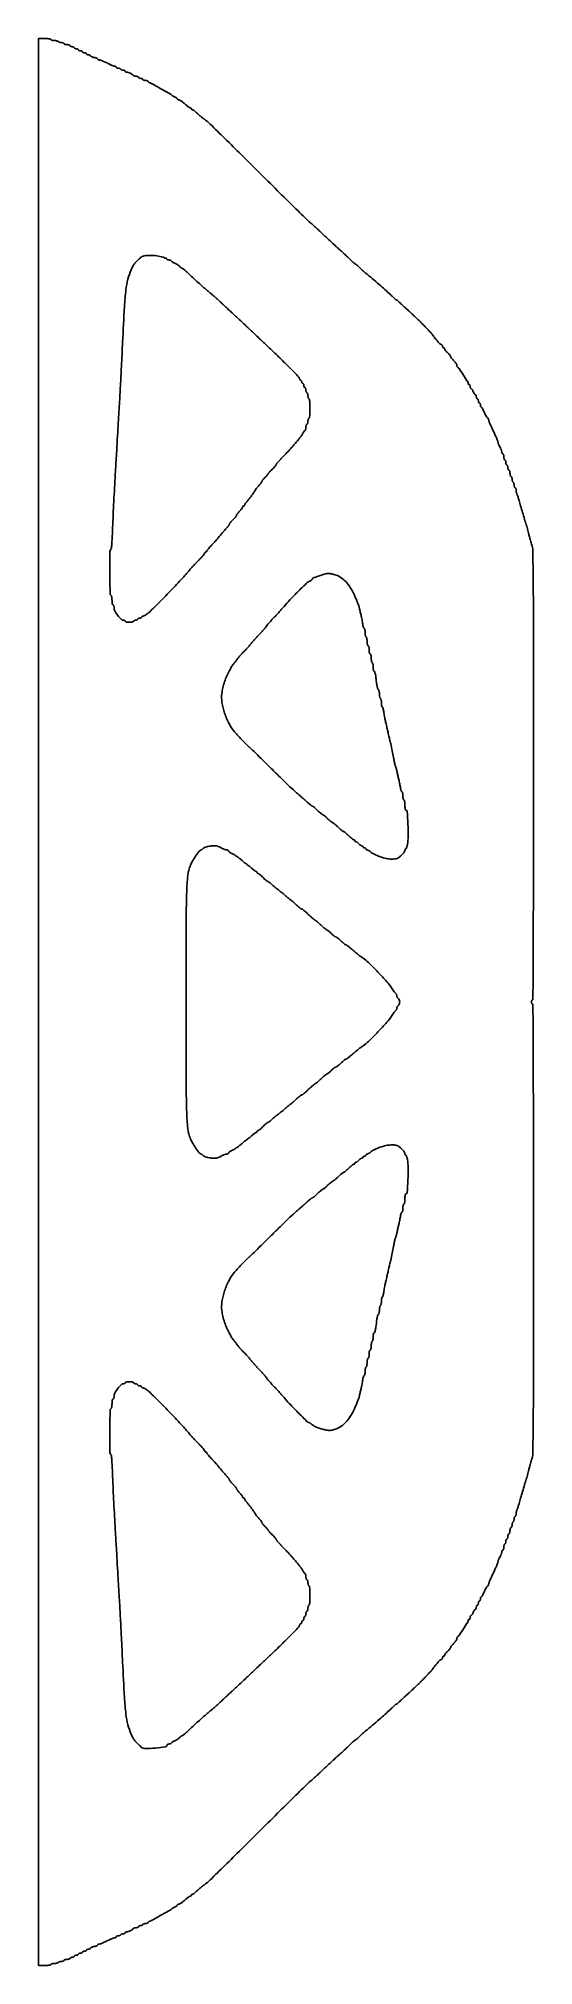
# Model space of a CAD drawing. Extents: x 0 to 485, y 25 to 1913.
import ezdxf

# ---------------------------------------------------------------- set-up
doc = ezdxf.new("R2010")
doc.units = 0

msp = doc.modelspace()

# ---------------------------------------------------------------- linework, layer by layer
for points in [[(0, 969), (0, 25), (6, 25, 0.015416), (8.316313, 25.071434, 0.025878), (10.25, 25.291667, 0.024068), (11.696775, 25.604992, 0.339565), (12, 26, -0.275259), (12.229636, 26.385522, -0.053437), (13.010789, 26.70625, -0.043243), (14.122516, 26.927436, -0.027497), (15.440983, 27, 0.026918), (16.803639, 27.073414, 0.033489), (18.052725, 27.29375, 0.035556), (19.04134, 27.613307, 0.159713), (19.5, 28, -0.130646), (19.906663, 28.384508, -0.045439), (20.653525, 28.70625, -0.041396), (21.57934, 28.926158, -0.037634), (22.559017, 29, 0.039081), (23.49372, 29.07317, 0.058208), (24.282961, 29.29375, 0.076538), (24.820624, 29.617207, 0.222681), (25, 30, -0.254951), (25.209557, 30.384262, -0.06271), (25.88125, 30.70625, -0.048861), (26.850749, 30.927234, -0.031626), (28, 31, 0.031626), (29.149251, 31.072766, 0.048861), (30.11875, 31.29375, 0.06271), (30.790443, 31.615738, 0.254951), (31, 32, -0.191087), (31.151477, 32.381882, -0.088204), (31.5875, 32.70625, -0.068025), (32.234582, 32.926307, -0.048028), (33, 33, 0.048028), (33.765418, 33.073693, 0.068025), (34.4125, 33.29375, 0.088204), (34.848523, 33.618118, 0.191087), (35, 34, -0.191087), (35.151477, 34.381882, -0.088204), (35.5875, 34.70625, -0.068025), (36.234582, 34.926307, -0.048028), (37, 35, 0.048028), (37.765418, 35.073693, 0.068025), (38.4125, 35.29375, 0.088204), (38.848523, 35.618118, 0.191087), (39, 36, -0.191087), (39.151477, 36.381882, -0.088204), (39.5875, 36.70625, -0.068025), (40.234582, 36.926307, -0.048028), (41, 37, 0.048028), (41.765418, 37.073693, 0.068025), (42.4125, 37.29375, 0.088204), (42.848523, 37.618118, 0.191087), (43, 38, -0.191087), (43.151477, 38.381882, -0.088204), (43.5875, 38.70625, -0.068025), (44.234582, 38.926307, -0.048028), (45, 39, 0.048028), (45.765418, 39.073693, 0.068025), (46.4125, 39.29375, 0.088204), (46.848523, 39.618118, 0.191087), (47, 40, -0.191087), (47.151477, 40.381882, -0.088204), (47.5875, 40.70625, -0.068025), (48.234582, 40.926307, -0.048028), (49, 41, 0.045771), (49.765527, 41.070226, 0.065694), (50.4125, 41.280439, 0.08573), (50.849357, 41.589948, 0.198381), (51, 41.954687, -0.248969), (51.217999, 42.365354, -0.040853), (52.028125, 42.821812, -0.036741), (53.159217, 43.244969, -0.02478), (54.5, 43.565978, 0.023055), (55.840903, 43.882132, 0.034546), (56.971875, 44.290763, 0.037322), (57.788462, 44.726727, 0.256887), (58, 45.111291, -0.166505), (58.116119, 45.450321, -0.095263), (58.444611, 45.738942, -0.076157), (58.934634, 45.934041, -0.056782), (59.513569, 46, 0.048334), (60.217545, 46.068212, 0.023747), (61.092603, 46.282977, 0.023311), (61.987939, 46.594433, 0.031289), (62.763569, 46.963326, -0.015991), (65.97081, 48.610781, -0.010722), (69.733693, 50.296147, -0.007198), (73.287535, 51.737322, -0.092983), (74.687829, 52, 0.074616), (75.18919, 52.075238, 0.088552), (75.61455, 52.29375, 0.100665), (75.898901, 52.618647, 0.130303), (76, 53, -0.186414), (76.147465, 53.381787, -0.089706), (76.570164, 53.70625, -0.069539), (77.198222, 53.926216, -0.049547), (77.940983, 54, 0.046881), (78.729296, 54.074077, 0.046318), (79.49335, 54.29375, 0.050262), (80.123976, 54.616444, 0.111412), (80.5, 55, -0.111412), (80.876024, 55.383556, -0.050262), (81.50665, 55.70625, -0.046318), (82.270704, 55.925923, -0.046881), (83.059017, 56, 0.049547), (83.801778, 56.073784, 0.069539), (84.429836, 56.29375, 0.089706), (84.852535, 56.618213, 0.186414), (85, 57, -0.129178), (85.100198, 57.381357, -0.100706), (85.382062, 57.70625, -0.08893), (85.803702, 57.924725, -0.07531), (86.300635, 58, 0.08668), (87.968163, 58.291272, 0.026575), (90.332808, 59.288226, 0.020084), (92.543235, 60.473759, 0.262796), (92.992198, 61.25, -0.268668), (93.163581, 61.538955, -0.055034), (93.732083, 61.779688, -0.044293), (94.541584, 61.945529, -0.028394), (95.5, 62, 0.038131), (96.457356, 62.073116, 0.057076), (97.265625, 62.29375, 0.074992), (97.817169, 62.617064, 0.226478), (98, 63, -0.191087), (98.151477, 63.381882, -0.088204), (98.5875, 63.70625, -0.068025), (99.234582, 63.926307, -0.048028), (100, 64, 0.048028), (100.765418, 64.073693, 0.068025), (101.4125, 64.29375, 0.088204), (101.848523, 64.618118, 0.191087), (102, 65, -0.226478), (102.182831, 65.382936, -0.074992), (102.734375, 65.70625, -0.057076), (103.542644, 65.926884, -0.038131), (104.5, 66, 0.028394), (105.458416, 66.054471, 0.044293), (106.267917, 66.220313, 0.055034), (106.836419, 66.461045, 0.268668), (107.007802, 66.75, -0.187502), (107.150535, 67.106218, -0.035743), (107.671958, 67.589584, -0.033701), (108.39868, 68.096108, -0.025395), (109.257802, 68.554965, 0.012855), (114.482451, 71.179291, 0.004742), (121.716085, 75.137399, 0.00227), (129.001265, 79.257502, 0.066638), (130.691413, 80.548556, -0.040559), (131.340792, 81.100338, -0.022683), (132.209725, 81.66702, -0.022503), (133.14599, 82.163453, -0.033814), (134.00592, 82.501879, 0.039827), (134.769047, 82.812842, 0.049797), (135.414239, 83.222817, 0.058203), (135.859183, 83.664615, 0.169771), (136, 84.067388, -0.132988), (136.096323, 84.423132, -0.100417), (136.367188, 84.726404, -0.087549), (136.772349, 84.930669, -0.072964), (137.25, 85.001221, 0.106617), (137.900647, 85.142222, 0.023922), (138.915945, 85.662663, 0.023768), (140.053604, 86.390323, 0.02104), (141.165982, 87.251221, -0.000317), (142.339642, 88.23994, -0.000222), (143.664371, 89.353484, -0.000223), (144.935262, 90.419844, -0.000465), (145.927413, 91.25, -0.021146), (146.802184, 91.919877, -0.023779), (147.697716, 92.485937, -0.023964), (148.497398, 92.890357, -0.105463), (149.011431, 93, 0.100219), (149.38869, 93.076384, 0.098215), (149.709608, 93.29375, 0.097662), (149.924573, 93.618345, 0.09787), (150, 94, -0.112508), (150.086938, 94.381472, -0.100182), (150.332732, 94.70625, -0.094286), (150.700197, 94.924148, -0.087025), (151.132705, 95, 0.108391), (151.67834, 95.119691, 0.035025), (152.407758, 95.519976, 0.033041), (153.180259, 96.092714, 0.031623), (153.882705, 96.77013, -0.025731), (155.657811, 98.522786, -0.009549), (158.323997, 100.807436, -0.009288), (161.385571, 103.237026, -0.009885), (164.473271, 105.5, 0.040355), (166.515712, 107.197282, 0.00037), (180.627743, 121.0125, 0.001259), (196.809974, 136.958007, 0.000814), (215.471851, 155.5, -0.00076), (234.16486, 174.076903, -0.00116), (250.447263, 190.134375, -0.000397), (264.5579, 203.963683, -0.031275), (266.917418, 206, 0.01785), (268.670304, 207.432547, 0.004142), (271.509154, 209.96875, 0.00427), (274.730176, 212.945313, 0.004169), (277.925811, 216, -0.003423), (281.449951, 219.378779, -0.002042), (285.687021, 223.353125, -0.002044), (289.940475, 227.278001, -0.00354), (293.511404, 230.5, 0.002691), (296.838259, 233.49155, 0.002271), (300.327365, 236.692187, 0.00229), (303.483577, 239.640921, 0.006373), (305.664071, 241.75, -0.006097), (307.346057, 243.378693, -0.009207), (308.853547, 244.751562, -0.004622), (310.152168, 245.870109, -0.177271), (310.507018, 246, 0.169182), (310.851799, 246.120099, 0.007077), (311.874341, 246.954687, 0.011544), (313.067283, 248.004732, 0.007879), (314.375844, 249.25, -0.008053), (315.948271, 250.745326, -0.004118), (317.966828, 252.573437, -0.00409), (320.078045, 254.423299, -0.006135), (321.953539, 256, 0.003466), (328.970011, 261.835007, 0.004592), (335.27035, 267.248558, 0.005078), (340.845083, 272.229233, 0.007353), (345.658665, 276.75, -0.005388), (347.379341, 278.37878, -0.008213), (348.910949, 279.751563, -0.003762), (350.233307, 280.880871, -0.176627), (350.560019, 281, 0.163801), (350.872182, 281.105085, 0.007507), (351.769369, 281.807812, 0.011832), (352.817623, 282.696357, 0.008145), (353.964452, 283.75, -0.003094), (355.587288, 285.271484, -0.00066), (358.428355, 287.895312, -0.00069), (361.728826, 290.926949, -0.000657), (365.092525, 294, 0.002234), (368.396973, 297.038106, 0.002579), (371.519104, 299.964548, 0.002309), (374.139678, 302.469435, 0.01507), (375.411776, 303.772928, -0.003293), (376.549679, 304.995222, -0.000818), (378.428772, 306.980688, -0.000836), (380.58688, 309.245901, -0.000839), (382.75, 311.501189, 0.008712), (384.76142, 313.665515, 0.012559), (386.457812, 315.654154, 0.008313), (387.791122, 317.356179, 0.163404), (388, 317.978261, -0.079879), (388.062751, 318.368539, -0.091247), (388.244112, 318.699864, -0.100757), (388.514075, 318.921379, -0.122178), (388.83102, 319, 0.182479), (389.234774, 319.152429, 0.033247), (389.808349, 319.729507, 0.031932), (390.421381, 320.532504, 0.024205), (390.991132, 321.48343, -0.041992), (391.635403, 322.476885, -0.03562), (392.47027, 323.40889, -0.037127), (393.359552, 324.150185, -0.078495), (394.160112, 324.550817, 0.065927), (394.863497, 324.881095, 0.065222), (395.459533, 325.384068, 0.070972), (395.862732, 325.976076, 0.114547), (396, 326.567388, -0.068054), (396.074877, 327.114976, -0.084602), (396.29375, 327.57917, -0.099744), (396.61866, 327.889573, -0.141874), (397, 328, 0.109085), (397.381509, 328.084236, 0.099782), (397.70625, 328.32277, 0.095294), (397.924024, 328.679287, 0.089824), (398, 329.09879, -0.143035), (398.171812, 329.687098, -0.021819), (398.88125, 330.698022, -0.022916), (399.851293, 331.846499, -0.018062), (401, 333, 0.015666), (402.148876, 334.142668, 0.020606), (403.11875, 335.258411, 0.018565), (403.83839, 336.230556, 0.151164), (404, 336.752896, -0.143114), (404.156589, 337.288766, -0.016075), (404.88125, 338.346313, -0.018464), (405.851089, 339.57093, -0.013998), (407, 340.842584, 0.020798), (408.148457, 342.149016, 0.02454), (409.11875, 343.478473, 0.024506), (409.816337, 344.662536, 0.121441), (410, 345.407565, -0.056999), (410.065195, 345.977607, -0.058641), (410.257334, 346.512431, -0.064953), (410.540747, 346.934099, -0.12203), (410.876032, 347.166667, 0.156929), (412.107219, 348.151948, 0.003381), (416.375453, 354.697887, 0.003675), (420.525332, 361.262979, 0.139991), (421, 362.925106, -0.091902), (421.076064, 363.335447, -0.095979), (421.29375, 363.68425, -0.099432), (421.618463, 363.91767, -0.106665), (422, 364, 0.191087), (422.381882, 364.151477, 0.088204), (422.70625, 364.5875, 0.068025), (422.926307, 365.234582, 0.048028), (423, 366, -0.042005), (423.06444, 366.765706, -0.061586), (423.258112, 367.4125, -0.080913), (423.542657, 367.85117, -0.211547), (423.87868, 368, 0.208074), (424.29466, 368.180943, 0.033695), (424.864273, 368.88125, 0.032352), (425.459931, 369.851056, 0.023358), (426, 371, -0.023358), (426.540069, 372.148944, -0.032352), (427.135727, 373.11875, -0.033695), (427.70534, 373.819057, -0.208074), (428.12132, 374, 0.211547), (428.457343, 374.14883, 0.080913), (428.741888, 374.5875, 0.061586), (428.93556, 375.234294, 0.042005), (429, 376, -0.048028), (429.073693, 376.765418, -0.068025), (429.29375, 377.4125, -0.088204), (429.618118, 377.848523, -0.191087), (430, 378, 0.191087), (430.381882, 378.151477, 0.088204), (430.70625, 378.5875, 0.068025), (430.926307, 379.234582, 0.048028), (431, 380, -0.048028), (431.073693, 380.765418, -0.068025), (431.29375, 381.4125, -0.088204), (431.618118, 381.848523, -0.191087), (432, 382, 0.191087), (432.381882, 382.151477, 0.088204), (432.70625, 382.5875, 0.068025), (432.926307, 383.234582, 0.048028), (433, 384, -0.035676), (433.054743, 384.766246, -0.053938), (433.220312, 385.413545, -0.070374), (433.46246, 385.858162, -0.235946), (433.75, 386.003557, 0.252497), (434.144986, 386.219031, 0.010688), (435.014063, 387.619605, 0.016166), (435.987617, 389.394667, 0.010555), (437, 391.5, -0.010555), (438.012383, 393.605333, -0.016166), (438.985937, 395.380395, -0.010688), (439.855014, 396.780969, -0.252497), (440.25, 396.996443, 0.181087), (440.536292, 397.105197, 0.090712), (440.779688, 397.413337, 0.07089), (440.944582, 397.870638, 0.051176), (441, 398.410661, -0.094205), (441.176001, 399.336513, -0.004928), (442.318092, 402.150371, -0.007645), (443.768185, 405.480272, -0.005472), (445.487122, 409.160661, 0.004804), (447.207127, 412.83053, 0.006826), (448.659935, 416.127742, 0.004084), (449.818248, 418.920161, 0.093987), (449.987122, 419.763569, -0.053393), (450.060105, 420.38517, -0.019641), (450.289967, 421.239478, -0.019207), (450.61625, 422.160335, -0.021865), (451, 423.013569, -0.027778), (451.45523, 423.917851), (452, 425), (452.54477, 426.082149, 0.027778), (453, 426.986431, 0.026214), (453.382878, 427.857899, 0.020814), (453.70625, 428.833959, 0.021269), (453.930189, 429.766124, 0.048346), (454, 430.486431, -0.064244), (454.074659, 431.065097, -0.081991), (454.29375, 431.555389, -0.098698), (454.618641, 431.883405, -0.149454), (455, 432, 0.254951), (455.384262, 432.209557, 0.06271), (455.70625, 432.88125, 0.048861), (455.927234, 433.850749, 0.031626), (456, 435, -0.031626), (456.072766, 436.149251, -0.048861), (456.29375, 437.11875, -0.06271), (456.615738, 437.790443, -0.254951), (457, 438, 0.226478), (457.382936, 438.182831, 0.074992), (457.70625, 438.734375, 0.057076), (457.926884, 439.542644, 0.038131), (458, 440.5, -0.038131), (458.073116, 441.457356, -0.057076), (458.29375, 442.265625, -0.074992), (458.617064, 442.817169, -0.226478), (459, 443, 0.226478), (459.382936, 443.182831, 0.074992), (459.70625, 443.734375, 0.057076), (459.926884, 444.542644, 0.038131), (460, 445.5, -0.038131), (460.073116, 446.457356, -0.057076), (460.29375, 447.265625, -0.074992), (460.617064, 447.817169, -0.226478), (461, 448, 0.254951), (461.384262, 448.209557, 0.06271), (461.70625, 448.88125, 0.048861), (461.927234, 449.850749, 0.031626), (462, 451, -0.031626), (462.072766, 452.149251, -0.048861), (462.29375, 453.11875, -0.06271), (462.615738, 453.790443, -0.254951), (463, 454, 0.222681), (463.382793, 454.179376, 0.076538), (463.70625, 454.717039, 0.058208), (463.92683, 455.50628, 0.039081), (464, 456.440983, -0.037634), (464.073842, 457.42066, -0.041396), (464.29375, 458.346475, -0.045439), (464.615492, 459.093337, -0.130646), (465, 459.5, 0.130646), (465.384508, 459.906663, 0.045439), (465.70625, 460.653525, 0.041396), (465.926158, 461.57934, 0.037634), (466, 462.559017, -0.039081), (466.07317, 463.49372, -0.058208), (466.29375, 464.282961, -0.076538), (466.617207, 464.820624, -0.222681), (467, 465, 0.227337), (467.382969, 465.183616, 0.074638), (467.70625, 465.738361, 0.056821), (467.926896, 466.551005, 0.037919), (468, 467.513569, -0.030227), (468.065922, 468.603028, -0.022099), (468.26512, 469.798853, -0.022465), (468.556099, 470.91889, -0.045089), (468.902536, 471.763569, 0.028031), (469.321994, 472.694623, 0.008269), (469.859867, 474.164923, 0.008273), (470.410955, 475.841231, 0.008813), (470.894145, 477.5, -0.003351), (472.39172, 482.858408, -0.001801), (474.307136, 489.449134, -0.0018), (476.280661, 496.061739, -0.003185), (477.962929, 501.5, 0.00677), (478.741463, 504.0822, 0.005436), (479.511149, 506.88046, 0.005497), (480.166157, 509.483048, 0.013939), (480.568192, 511.390928, -0.016975), (480.969955, 513.241742, -0.007704), (481.614741, 515.635538, -0.007618), (482.372864, 518.141668, -0.010359), (483.137729, 520.376811, 0.083279), (484.368937, 526.983208, 0.002458), (484.742121, 555.336624, 0.001927), (484.962162, 605.444648, 0.000134), (485, 746.235883, 0.000295), (484.942602, 843.675135, 0.000838), (484.748868, 911.558971, 0.00004), (484.495541, 966.506778, 0.41284), (484, 967, -0.191087), (483.618118, 967.151477, -0.088204), (483.29375, 967.5875, -0.068025), (483.073693, 968.234582, -0.048028), (483, 969, -0.048028), (483.073693, 969.765418, -0.068025), (483.29375, 970.4125, -0.088204), (483.618118, 970.848523, -0.191087), (484, 971, 0.41284), (484.495541, 971.493222, 0.00004), (484.748868, 1026.441029, 0.000838), (484.942602, 1094.324865, 0.000295), (485, 1191.764117, 0.000134), (484.962162, 1332.555352, 0.001927), (484.742121, 1382.663376, 0.002458), (484.368937, 1411.016792, 0.083279), (483.137729, 1417.623189, -0.010359), (482.372864, 1419.858332, -0.007618), (481.614741, 1422.364462, -0.007704), (480.969955, 1424.758258, -0.016975), (480.568192, 1426.609072, 0.013939), (480.166157, 1428.516952, 0.005497), (479.511149, 1431.11954, 0.005436), (478.741463, 1433.9178, 0.00677), (477.962929, 1436.5, -0.003185), (476.280661, 1441.938261, -0.0018), (474.307136, 1448.550866, -0.001801), (472.39172, 1455.141592, -0.003351), (470.894145, 1460.5, 0.008813), (470.410955, 1462.158769, 0.008273), (469.859867, 1463.835077, 0.008269), (469.321994, 1465.305377, 0.028031), (468.902536, 1466.236431, -0.045089), (468.556099, 1467.08111, -0.022465), (468.26512, 1468.201147, -0.022099), (468.065922, 1469.396972, -0.030227), (468, 1470.486431, 0.037919), (467.926896, 1471.448995, 0.056821), (467.70625, 1472.261639, 0.074638), (467.382969, 1472.816384, 0.227337), (467, 1473, -0.222681), (466.617207, 1473.179376, -0.076538), (466.29375, 1473.717039, -0.058208), (466.07317, 1474.50628, -0.039081), (466, 1475.440983, 0.037634), (465.926158, 1476.42066, 0.041396), (465.70625, 1477.346475, 0.045439), (465.384508, 1478.093337, 0.130646), (465, 1478.5, -0.130646), (464.615492, 1478.906663, -0.045439), (464.29375, 1479.653525, -0.041396), (464.073842, 1480.57934, -0.037634), (464, 1481.559017, 0.039081), (463.92683, 1482.49372, 0.058208), (463.70625, 1483.282961, 0.076538), (463.382793, 1483.820624, 0.222681), (463, 1484, -0.254951), (462.615738, 1484.209557, -0.06271), (462.29375, 1484.88125, -0.048861), (462.072766, 1485.850749, -0.031626), (462, 1487, 0.031626), (461.927234, 1488.149251, 0.048861), (461.70625, 1489.11875, 0.06271), (461.384262, 1489.790443, 0.254951), (461, 1490, -0.226478), (460.617064, 1490.182831, -0.074992), (460.29375, 1490.734375, -0.057076), (460.073116, 1491.542644, -0.038131), (460, 1492.5, 0.038131), (459.926884, 1493.457356, 0.057076), (459.70625, 1494.265625, 0.074992), (459.382936, 1494.817169, 0.226478), (459, 1495, -0.226478), (458.617064, 1495.182831, -0.074992), (458.29375, 1495.734375, -0.057076), (458.073116, 1496.542644, -0.038131), (458, 1497.5, 0.038131), (457.926884, 1498.457356, 0.057076), (457.70625, 1499.265625, 0.074992), (457.382936, 1499.817169, 0.226478), (457, 1500, -0.254951), (456.615738, 1500.209557, -0.06271), (456.29375, 1500.88125, -0.048861), (456.072766, 1501.850749, -0.031626), (456, 1503, 0.031626), (455.927234, 1504.149251, 0.048861), (455.70625, 1505.11875, 0.06271), (455.384262, 1505.790443, 0.254951), (455, 1506, -0.149454), (454.618641, 1506.116595, -0.098698), (454.29375, 1506.444611, -0.081991), (454.074659, 1506.934903, -0.064244), (454, 1507.513569, 0.048346), (453.930189, 1508.233876, 0.021269), (453.70625, 1509.166041, 0.020814), (453.382878, 1510.142101, 0.026214), (453, 1511.013569, -0.003268), (452.54477, 1511.917851), (452, 1513), (451.45523, 1514.082149, 0.003268), (451, 1514.986431, -0.021865), (450.61625, 1515.839665, -0.019207), (450.289967, 1516.760522, -0.019641), (450.060105, 1517.61483, -0.053393), (449.987122, 1518.236431, 0.093987), (449.818248, 1519.079839, 0.004084), (448.659935, 1521.872258, 0.006826), (447.207127, 1525.16947, 0.004804), (445.487122, 1528.839339, -0.005472), (443.768185, 1532.519728, -0.007645), (442.318092, 1535.849629, -0.004928), (441.176001, 1538.663487, -0.094205), (441, 1539.589339, 0.051176), (440.944582, 1540.129362, 0.07089), (440.779688, 1540.586663, 0.090712), (440.536292, 1540.894803, 0.181087), (440.25, 1541.003557, -0.252497), (439.855014, 1541.219031, -0.010688), (438.985937, 1542.619605, -0.016166), (438.012383, 1544.394667, -0.010555), (437, 1546.5, 0.010555), (435.987617, 1548.605333, 0.016166), (435.014063, 1550.380395, 0.010688), (434.144986, 1551.780969, 0.252497), (433.75, 1551.996443, -0.235946), (433.46246, 1552.141838, -0.070374), (433.220312, 1552.586455, -0.053938), (433.054743, 1553.233754, -0.035676), (433, 1554, 0.048028), (432.926307, 1554.765418, 0.068025), (432.70625, 1555.4125, 0.088204), (432.381882, 1555.848523, 0.191087), (432, 1556, -0.191087), (431.618118, 1556.151477, -0.088204), (431.29375, 1556.5875, -0.068025), (431.073693, 1557.234582, -0.048028), (431, 1558, 0.048028), (430.926307, 1558.765418, 0.068025), (430.70625, 1559.4125, 0.088204), (430.381882, 1559.848523, 0.191087), (430, 1560, -0.191087), (429.618118, 1560.151477, -0.088204), (429.29375, 1560.5875, -0.068025), (429.073693, 1561.234582, -0.048028), (429, 1562, 0.042005), (428.93556, 1562.765706, 0.061586), (428.741888, 1563.4125, 0.080913), (428.457343, 1563.85117, 0.211547), (428.12132, 1564, -0.208074), (427.70534, 1564.180943, -0.033695), (427.135727, 1564.88125, -0.032352), (426.540069, 1565.851056, -0.023358), (426, 1567, 0.023358), (425.459931, 1568.148944, 0.032352), (424.864273, 1569.11875, 0.033695), (424.29466, 1569.819057, 0.208074), (423.87868, 1570, -0.211547), (423.542657, 1570.14883, -0.080913), (423.258112, 1570.5875, -0.061586), (423.06444, 1571.234294, -0.042005), (423, 1572, 0.048028), (422.926307, 1572.765418, 0.068025), (422.70625, 1573.4125, 0.088204), (422.381882, 1573.848523, 0.191087), (422, 1574, -0.106665), (421.618463, 1574.08233, -0.099432), (421.29375, 1574.31575, -0.095979), (421.076064, 1574.664553, -0.091902), (421, 1575.074894, 0.139991), (420.525332, 1576.737021, 0.003675), (416.375453, 1583.302113, 0.003381), (412.107219, 1589.848052, 0.156929), (410.876032, 1590.833333, -0.12203), (410.540747, 1591.065901, -0.064953), (410.257334, 1591.487569, -0.058641), (410.065195, 1592.022393, -0.056999), (410, 1592.592435, 0.121441), (409.816337, 1593.337464, 0.024506), (409.11875, 1594.521527, 0.02454), (408.148457, 1595.850984, 0.020798), (407, 1597.157416, -0.013998), (405.851089, 1598.42907, -0.018464), (404.88125, 1599.653687, -0.016075), (404.156589, 1600.711234, -0.143114), (404, 1601.247104, 0.151164), (403.83839, 1601.769444, 0.018565), (403.11875, 1602.741589, 0.020606), (402.148876, 1603.857332, 0.015666), (401, 1605, -0.018062), (399.851293, 1606.153501, -0.022916), (398.88125, 1607.301978, -0.021819), (398.171812, 1608.312902, -0.143035), (398, 1608.90121, 0.089824), (397.924024, 1609.320713, 0.095294), (397.70625, 1609.67723, 0.099782), (397.381509, 1609.915764, 0.109085), (397, 1610, -0.141874), (396.61866, 1610.110427, -0.099744), (396.29375, 1610.42083, -0.084602), (396.074877, 1610.885024, -0.068054), (396, 1611.432612, 0.114547), (395.862732, 1612.023924, 0.070972), (395.459533, 1612.615932, 0.065222), (394.863497, 1613.118905, 0.065927), (394.160112, 1613.449183, -0.078495), (393.359552, 1613.849815, -0.037127), (392.47027, 1614.59111, -0.03562), (391.635403, 1615.523115, -0.041992), (390.991132, 1616.51657, 0.024205), (390.421381, 1617.467496, 0.031932), (389.808349, 1618.270493, 0.033247), (389.234774, 1618.847571, 0.182479), (388.83102, 1619, -0.122178), (388.514075, 1619.078621, -0.100757), (388.244112, 1619.300136, -0.091247), (388.062751, 1619.631461, -0.079879), (388, 1620.021739, 0.163404), (387.791122, 1620.643821, 0.008313), (386.457812, 1622.345846, 0.012559), (384.76142, 1624.334485, 0.008712), (382.75, 1626.498811, -0.000839), (380.58688, 1628.754099, -0.000836), (378.428772, 1631.019312, -0.000818), (376.549679, 1633.004778, -0.003293), (375.411776, 1634.227072, 0.01507), (374.139678, 1635.530565, 0.002309), (371.519104, 1638.035452, 0.002579), (368.396973, 1640.961894, 0.002234), (365.092525, 1644, -0.000657), (361.728826, 1647.073051, -0.00069), (358.428355, 1650.104687, -0.00066), (355.587288, 1652.728516, -0.003094), (353.964452, 1654.25, 0.008145), (352.817623, 1655.303643, 0.011832), (351.769369, 1656.192188, 0.007507), (350.872182, 1656.894915, 0.163801), (350.560019, 1657, -0.176627), (350.233307, 1657.119129, -0.003762), (348.910949, 1658.248437, -0.008213), (347.379341, 1659.62122, -0.005388), (345.658665, 1661.25, 0.007353), (340.845083, 1665.770767, 0.005078), (335.27035, 1670.751442, 0.004592), (328.970011, 1676.164993, 0.003466), (321.953539, 1682, -0.006135), (320.078045, 1683.576701, -0.00409), (317.966828, 1685.426563, -0.004118), (315.948271, 1687.254674, -0.008053), (314.375844, 1688.75, 0.007879), (313.067283, 1689.995268, 0.011544), (311.874341, 1691.045312, 0.007077), (310.851799, 1691.879901, 0.169182), (310.507018, 1692, -0.177271), (310.152168, 1692.129891, -0.004622), (308.853547, 1693.248437, -0.009207), (307.346057, 1694.621307, -0.006097), (305.664071, 1696.25, 0.006373), (303.483577, 1698.359079, 0.00229), (300.327365, 1701.307813, 0.002271), (296.838259, 1704.50845, 0.002691), (293.511404, 1707.5, -0.00354), (289.940475, 1710.721999, -0.002044), (285.687021, 1714.646875, -0.002042), (281.449951, 1718.621221, -0.003423), (277.925811, 1722, 0.004169), (274.730176, 1725.054687, 0.00427), (271.509154, 1728.03125, 0.004142), (268.670304, 1730.567453, 0.01785), (266.917418, 1732, -0.031275), (264.5579, 1734.036317, -0.000397), (250.447263, 1747.865625, -0.00116), (234.16486, 1763.923097, -0.00076), (215.471851, 1782.5, 0.000814), (196.809974, 1801.041993, 0.001259), (180.627743, 1816.9875, 0.00037), (166.515712, 1830.802718, 0.040355), (164.473271, 1832.5, -0.009885), (161.385571, 1834.762974, -0.009288), (158.323997, 1837.192564, -0.009549), (155.657811, 1839.477214, -0.025731), (153.882705, 1841.22987, 0.031623), (153.180259, 1841.907286, 0.033041), (152.407758, 1842.480024, 0.035025), (151.67834, 1842.880309, 0.108391), (151.132705, 1843, -0.087025), (150.700197, 1843.075852, -0.094286), (150.332732, 1843.29375, -0.100182), (150.086938, 1843.618528, -0.112508), (150, 1844, 0.09787), (149.924573, 1844.381655, 0.097662), (149.709608, 1844.70625, 0.098215), (149.38869, 1844.923616, 0.100219), (149.011431, 1845, -0.105463), (148.497398, 1845.109643, -0.023964), (147.697716, 1845.514062, -0.023779), (146.802184, 1846.080123, -0.021146), (145.927413, 1846.75, -0.000465), (144.935262, 1847.580156, -0.000223), (143.664371, 1848.646516, -0.000222), (142.339642, 1849.76006, -0.000317), (141.165982, 1850.748779, 0.02104), (140.053604, 1851.609677, 0.023768), (138.915945, 1852.337337, 0.023922), (137.900647, 1852.857778, 0.106617), (137.25, 1852.998779, -0.072964), (136.772349, 1853.069331, -0.087549), (136.367188, 1853.273596, -0.100417), (136.096323, 1853.576868, -0.132988), (136, 1853.932612, 0.169771), (135.859183, 1854.335385, 0.058203), (135.414239, 1854.777183, 0.049797), (134.769047, 1855.187158, 0.039827), (134.00592, 1855.498121, -0.033814), (133.14599, 1855.836547, -0.022503), (132.209725, 1856.33298, -0.022683), (131.340792, 1856.899662, -0.040559), (130.691413, 1857.451444, 0.066638), (129.001265, 1858.742498, 0.00227), (121.716085, 1862.862601, 0.004742), (114.482451, 1866.820709, 0.012855), (109.257802, 1869.445035, -0.025395), (108.39868, 1869.903892, -0.033701), (107.671958, 1870.410416, -0.035743), (107.150535, 1870.893782, -0.187502), (107.007802, 1871.25, 0.268668), (106.836419, 1871.538955, 0.055034), (106.267917, 1871.779687, 0.044293), (105.458416, 1871.945529, 0.028394), (104.5, 1872, -0.038131), (103.542644, 1872.073116, -0.057076), (102.734375, 1872.29375, -0.074992), (102.182831, 1872.617064, -0.226478), (102, 1873, 0.191087), (101.848523, 1873.381882, 0.088204), (101.4125, 1873.70625, 0.068025), (100.765418, 1873.926307, 0.048028), (100, 1874, -0.048028), (99.234582, 1874.073693, -0.068025), (98.5875, 1874.29375, -0.088204), (98.151477, 1874.618118, -0.191087), (98, 1875, 0.226478), (97.817169, 1875.382936, 0.074992), (97.265625, 1875.70625, 0.057076), (96.457356, 1875.926884, 0.038131), (95.5, 1876, -0.028394), (94.541584, 1876.054471, -0.044293), (93.732083, 1876.220313, -0.055034), (93.163581, 1876.461045, -0.268668), (92.992198, 1876.75, 0.262796), (92.543235, 1877.526241, 0.020084), (90.332808, 1878.711774, 0.026575), (87.968163, 1879.708728, 0.08668), (86.300635, 1880, -0.07531), (85.803702, 1880.075275, -0.08893), (85.382062, 1880.29375, -0.100706), (85.100198, 1880.618643, -0.129178), (85, 1881, 0.186414), (84.852535, 1881.381787, 0.089706), (84.429836, 1881.70625, 0.069539), (83.801778, 1881.926216, 0.049547), (83.059017, 1882, -0.046881), (82.270704, 1882.074077, -0.046318), (81.50665, 1882.29375, -0.050262), (80.876024, 1882.616444, -0.111412), (80.5, 1883, 0.111412), (80.123976, 1883.383556, 0.050262), (79.49335, 1883.70625, 0.046318), (78.729296, 1883.925923, 0.046881), (77.940983, 1884, -0.049547), (77.198222, 1884.073784, -0.069539), (76.570164, 1884.29375, -0.089706), (76.147465, 1884.618213, -0.186414), (76, 1885, 0.149454), (75.883405, 1885.381359, 0.098698), (75.555389, 1885.70625, 0.081991), (75.065097, 1885.925341, 0.064244), (74.486431, 1886, -0.048334), (73.782455, 1886.068212, -0.023747), (72.907397, 1886.282977, -0.023311), (72.012061, 1886.594433, -0.031289), (71.236431, 1886.963326, 0.015991), (68.02919, 1888.610781, 0.010722), (64.266307, 1890.296147, 0.007198), (60.712465, 1891.737322, 0.092983), (59.312171, 1892, -0.065935), (58.810555, 1892.066437, -0.08318), (58.38545, 1892.261058, -0.099215), (58.101119, 1892.549802, -0.146003), (58, 1892.888709, 0.256887), (57.788462, 1893.273273, 0.037322), (56.971875, 1893.709237, 0.034546), (55.840903, 1894.117868, 0.023055), (54.5, 1894.434022, -0.02478), (53.159217, 1894.755031, -0.036741), (52.028125, 1895.178188, -0.040853), (51.217999, 1895.634646, -0.248969), (51, 1896.045313, 0.198381), (50.849357, 1896.410052, 0.08573), (50.4125, 1896.719561, 0.065694), (49.765527, 1896.929774, 0.045771), (49, 1897, -0.048028), (48.234582, 1897.073693, -0.068025), (47.5875, 1897.29375, -0.088204), (47.151477, 1897.618118, -0.191087), (47, 1898, 0.191087), (46.848523, 1898.381882, 0.088204), (46.4125, 1898.70625, 0.068025), (45.765418, 1898.926307, 0.048028), (45, 1899, -0.048028), (44.234582, 1899.073693, -0.068025), (43.5875, 1899.29375, -0.088204), (43.151477, 1899.618118, -0.191087), (43, 1900, 0.191087), (42.848523, 1900.381882, 0.088204), (42.4125, 1900.70625, 0.068025), (41.765418, 1900.926307, 0.048028), (41, 1901, -0.048028), (40.234582, 1901.073693, -0.068025), (39.5875, 1901.29375, -0.088204), (39.151477, 1901.618118, -0.191087), (39, 1902, 0.191087), (38.848523, 1902.381882, 0.088204), (38.4125, 1902.70625, 0.068025), (37.765418, 1902.926307, 0.048028), (37, 1903, -0.048028), (36.234582, 1903.073693, -0.068025), (35.5875, 1903.29375, -0.088204), (35.151477, 1903.618118, -0.191087), (35, 1904, 0.191087), (34.848523, 1904.381882, 0.088204), (34.4125, 1904.70625, 0.068025), (33.765418, 1904.926307, 0.048028), (33, 1905, -0.048028), (32.234582, 1905.073693, -0.068025), (31.5875, 1905.29375, -0.088204), (31.151477, 1905.618118, -0.191087), (31, 1906, 0.254951), (30.790443, 1906.384262, 0.06271), (30.11875, 1906.70625, 0.048861), (29.149251, 1906.927234, 0.031626), (28, 1907, -0.031626), (26.850749, 1907.072766, -0.048861), (25.88125, 1907.29375, -0.06271), (25.209557, 1907.615738, -0.254951), (25, 1908, 0.222681), (24.820624, 1908.382793, 0.076538), (24.282961, 1908.70625, 0.058208), (23.49372, 1908.92683, 0.039081), (22.559017, 1909, -0.037634), (21.57934, 1909.073842, -0.041396), (20.653525, 1909.29375, -0.045439), (19.906663, 1909.615492, -0.130646), (19.5, 1910, 0.159713), (19.04134, 1910.386693, 0.035556), (18.052725, 1910.70625, 0.033489), (16.803639, 1910.926586, 0.026918), (15.440983, 1911, -0.027497), (14.122516, 1911.072564, -0.043243), (13.010789, 1911.29375, -0.053437), (12.229636, 1911.614478, -0.275259), (12, 1912, 0.339565), (11.696775, 1912.395008, 0.024068), (10.25, 1912.708333, 0.025878), (8.316313, 1912.928566, 0.015416), (6, 1913), (0, 1913)], [(122.07016, 1698.73954, -0.016429), (123.575981, 1698.214699, -0.024779), (124.845609, 1697.651098, -0.022016), (125.800359, 1697.115358, -0.259453), (126, 1696.756521, 0.235321), (126.144474, 1696.466548, 0.071297), (126.5875, 1696.222228, 0.054474), (127.23402, 1696.055225, 0.036002), (128, 1696, -0.035971), (128.765981, 1695.944823, -0.054436), (129.4125, 1695.777958, -0.071241), (129.855554, 1695.533846, -0.235453), (130, 1695.244111, 0.224347), (130.175755, 1694.872122, 0.0246), (130.954688, 1694.293582, 0.026279), (132.004991, 1693.668135, 0.018256), (133.25, 1693.069728, -0.024707), (134.612845, 1692.392911, -0.019391), (136.020393, 1691.531641, -0.01978), (137.268925, 1690.626186, -0.044737), (138.117295, 1689.825616, 0.017639), (138.78205, 1689.126541, 0.022791), (139.442009, 1688.536275, 0.021429), (140.022676, 1688.102782, 0.150735), (140.355864, 1688, -0.163448), (141.226736, 1687.707502, -0.011269), (143.288006, 1686.072443, -0.012039), (146.078028, 1683.639129, -0.004175), (149.987195, 1680, 0.003081), (155.258757, 1675.071022, 0.004441), (159.987764, 1670.780847, 0.004975), (164.300947, 1667.013521, 0.00657), (168.309426, 1663.672314, -0.006808), (170.468372, 1661.87102, -0.003672), (173.081159, 1659.596519, -0.003656), (175.709772, 1657.239651, -0.005742), (177.930063, 1655.172314, 0.00178), (180.338957, 1652.893469, 0.000729), (183.624675, 1649.816242, 0.000722), (187.162501, 1646.522123, 0.000924), (190.429705, 1643.5, -0.001198), (193.908318, 1640.27879, -0.000674), (198.115962, 1636.353125, -0.000673), (202.352246, 1632.379332, -0.001102), (205.929268, 1629, 0.000795), (209.574669, 1625.551829, 0.00044), (214.035551, 1621.353125, 0.000439), (218.562303, 1617.107405, 0.000707), (222.426201, 1613.5, -0.004838), (230.297149, 1606.028884, -0.002371), (240.184796, 1596.368703, -0.00185), (249.55902, 1587.054163, -0.01468), (253.75, 1582.605087, -0.018624), (254.611398, 1581.559125, -0.022314), (255.339062, 1580.511471, -0.021758), (255.865951, 1579.588974, -0.119421), (256, 1579.035733, 0.095508), (256.07621, 1578.640403, 0.097045), (256.29375, 1578.304247, 0.098731), (256.618413, 1578.079201, 0.102684), (257, 1578, -0.148195), (257.381354, 1577.884432, -0.098894), (257.70625, 1577.559375, -0.082425), (257.925306, 1577.073457, -0.064853), (258, 1576.5, 0.064853), (258.074694, 1575.926543, 0.082425), (258.29375, 1575.440625, 0.098894), (258.618646, 1575.115568, 0.148195), (259, 1575, -0.191087), (259.381882, 1574.848523, -0.088204), (259.70625, 1574.4125, -0.068025), (259.926307, 1573.765418, -0.048028), (260, 1573, 0.048028), (260.073693, 1572.234582, 0.068025), (260.29375, 1571.5875, 0.088204), (260.618118, 1571.151477, 0.191087), (261, 1571, -0.226478), (261.382936, 1570.817169, -0.074992), (261.70625, 1570.265625, -0.057076), (261.926884, 1569.457356, -0.038131), (262, 1568.5, 0.038131), (262.073116, 1567.542644, 0.057076), (262.29375, 1566.734375, 0.074992), (262.617064, 1566.182831, 0.226478), (263, 1566, -0.254951), (263.384262, 1565.790443, -0.06271), (263.70625, 1565.11875, -0.048861), (263.927234, 1564.149251, -0.031626), (264, 1563, 0.031626), (264.072766, 1561.850749, 0.048861), (264.29375, 1560.88125, 0.06271), (264.615738, 1560.209557, 0.254951), (265, 1560, -0.368504), (265.423816, 1559.638562, -0.013417), (265.723684, 1557.375, -0.017647), (265.933788, 1554.360608, -0.008575), (266, 1550.5, -0.008575), (265.933788, 1546.639392, -0.017647), (265.723684, 1543.625, -0.013417), (265.423816, 1541.361438, -0.368504), (265, 1541, 0.254951), (264.615738, 1540.790443, 0.06271), (264.29375, 1540.11875, 0.048861), (264.072766, 1539.149251, 0.031626), (264, 1538, -0.031626), (263.927234, 1536.850749, -0.048861), (263.70625, 1535.88125, -0.06271), (263.384262, 1535.209557, -0.254951), (263, 1535, 0.254951), (262.615738, 1534.790443, 0.06271), (262.29375, 1534.11875, 0.048861), (262.072766, 1533.149251, 0.031626), (262, 1532, -0.026188), (261.939748, 1530.850429, -0.041399), (261.755888, 1529.88125, -0.050287), (261.489762, 1529.196582, -0.282037), (261.16898, 1529, 0.193066), (260.761879, 1528.83672, 0.030557), (260.165246, 1528.192188, 0.030119), (259.523118, 1527.303134, 0.022236), (258.91898, 1526.25, -0.010786), (258.302339, 1525.115674, -0.010046), (257.623075, 1523.981446, -0.010079), (256.978978, 1522.998003, -0.033225), (256.5, 1522.388964, 0.011314), (255.937808, 1521.735188, 0.001982), (254.9125, 1520.476656, 0.002149), (253.72189, 1518.99031, 0.001928), (252.5, 1517.439158, -0.012678), (250.898919, 1515.494154, -0.003956), (248.40061, 1512.657032, -0.003951), (245.558848, 1509.530954, -0.004352), (242.757397, 1506.550194, 0.00005), (240.065229, 1503.734646, 0.000062), (237.552636, 1501.105727, 0.000051), (235.441185, 1498.895526, 0.000448), (234.507397, 1497.916112, 0.021494), (233.930357, 1497.255103, 0.025044), (233.442798, 1496.578791, 0.0252), (233.093314, 1495.97424, 0.118998), (233, 1495.587712, -0.17228), (232.84092, 1495.139726, -0.008662), (231.825, 1493.93296, -0.013066), (230.532545, 1492.526548, -0.009015), (229, 1491, 0.008205), (227.467353, 1489.478287, 0.012043), (226.175, 1488.086816, 0.007471), (225.149328, 1486.892206, 0.175395), (225, 1486.47961, -0.167465), (224.864336, 1486.08592, -0.011954), (224.11875, 1485.178134, -0.015772), (223.149233, 1484.122831, -0.01121), (222, 1483, 0.015666), (220.851124, 1481.857332, 0.020606), (219.88125, 1480.741589, 0.018565), (219.16161, 1479.769444, 0.151164), (219, 1479.247104, -0.141784), (218.845692, 1478.713878, -0.016611), (218.142619, 1477.678663, -0.01885), (217.199019, 1476.481527, -0.01438), (216.081256, 1475.242442, 0.014903), (214.866206, 1473.892678, 0.011709), (213.628837, 1472.361598, 0.01188), (212.544916, 1470.882834, 0.028365), (211.831256, 1469.72417, -0.025638), (210.412406, 1467.39222, -0.010569), (208.266466, 1464.37998, -0.010619), (205.901718, 1461.341694, -0.017186), (203.75, 1458.873409, 0.024245), (203.080169, 1458.082776, 0.026845), (202.514062, 1457.256564, 0.027615), (202.11245, 1456.506903, 0.109586), (202, 1456, -0.099038), (201.923658, 1455.618362, -0.097945), (201.70625, 1455.29375, -0.097945), (201.381638, 1455.076342, -0.099038), (201, 1455, 0.099968), (200.618375, 1454.922929, 0.098159), (200.29375, 1454.703576, 0.097723), (200.076309, 1454.376024, 0.098116), (200, 1453.990898, -0.140186), (199.839046, 1453.428107, -0.017253), (199.11875, 1452.356077, -0.01931), (198.148845, 1451.118507, -0.014845), (197, 1449.842584, 0.013048), (195.851013, 1448.575687, 0.017484), (194.88125, 1447.365541, 0.014723), (194.151264, 1446.323667, 0.146463), (194, 1445.818353, -0.156882), (193.834877, 1445.305038, -0.012794), (192.971875, 1444.165183, -0.016204), (191.840657, 1442.838475, -0.011741), (190.5, 1441.433333, 0.011742), (189.159344, 1440.028188, 0.016205), (188.028125, 1438.70147, 0.012795), (187.165128, 1437.561604, 0.156879), (187, 1437.048266, -0.154304), (186.833494, 1436.521574, -0.010644), (185.898438, 1435.24897, -0.014365), (184.68652, 1433.761559, -0.010267), (183.25, 1432.165862, 0.006022), (181.637196, 1430.404644, 0.004425), (179.890472, 1428.415278, 0.004472), (178.27098, 1426.503239, 0.009925), (177.079268, 1425.011197, -0.014065), (175.820799, 1423.462048, -0.005094), (173.951028, 1421.332564, -0.005047), (171.855665, 1419.04158, -0.005988), (169.829268, 1416.921888, 0.009384), (167.979126, 1414.960061, 0.013411), (166.418597, 1413.146409, 0.009284), (165.20052, 1411.593456, 0.163064), (165, 1410.994953, -0.099556), (164.923639, 1410.615249, -0.098065), (164.70625, 1410.292268, -0.097822), (164.381646, 1410.075938, -0.098522), (164, 1410, 0.104683), (163.618439, 1409.919229, 0.099103), (163.29375, 1409.689982, 0.09652), (163.076137, 1409.347481, 0.093666), (163, 1408.94462, -0.169866), (162.775872, 1408.303937, -0.008132), (161.310937, 1406.526463, -0.012537), (159.453063, 1404.453111, -0.008631), (157.25, 1402.19462, 0.005174), (154.839867, 1399.757781, 0.004438), (152.352934, 1397.14467, 0.004473), (150.136404, 1394.730963, 0.012781), (148.653603, 1393, -0.015965), (141.290722, 1384.5148, -0.004466), (129.242725, 1371.725416, -0.004573), (116.869421, 1359.05753, -0.013846), (108.13451, 1350.75, -0.016301), (106.429923, 1349.314138, -0.0204), (104.755063, 1348.101562, -0.019051), (103.296628, 1347.211896, -0.128107), (102.483174, 1347, 0.065624), (101.916177, 1346.925261, 0.082965), (101.435682, 1346.70625, 0.099126), (101.11429, 1346.381349, 0.146628), (101, 1346, -0.191087), (100.848523, 1345.618118, -0.088204), (100.4125, 1345.29375, -0.068025), (99.765418, 1345.073693, -0.048028), (99, 1345, 0.048028), (98.234582, 1344.926307, 0.068025), (97.5875, 1344.70625, 0.088204), (97.151477, 1344.381882, 0.191087), (97, 1344, -0.191087), (96.848523, 1343.618118, -0.088204), (96.4125, 1343.29375, -0.068025), (95.765418, 1343.073693, -0.048028), (95, 1343, 0.048028), (94.234582, 1342.926307, 0.068025), (93.5875, 1342.70625, 0.088204), (93.151477, 1342.381882, 0.191087), (93, 1342, -0.295869), (92.748945, 1341.612873, -0.04382), (91.825, 1341.29375, -0.037669), (90.532944, 1341.07239, -0.023598), (89, 1341, -0.023598), (87.467056, 1341.07239, -0.037669), (86.175, 1341.29375, -0.04382), (85.251055, 1341.612873, -0.295869), (85, 1342, 0.154765), (84.879052, 1342.381386, 0.09778), (84.538393, 1342.70625, 0.080164), (84.02945, 1342.925485, 0.061768), (83.428571, 1343, -0.198307), (80.937836, 1344.028297, -0.036721), (77.620795, 1347.853885, -0.038859), (74.835998, 1352.263979, -0.121988), (74, 1355.639547, 0.040456), (73.926752, 1356.543338, 0.059818), (73.70625, 1357.306617, 0.078668), (73.382605, 1357.825444, 0.21734), (73, 1358, -0.308946), (72.611648, 1358.26528, -0.037703), (72.29375, 1359.304539, -0.03416), (72.072294, 1360.738865, -0.021227), (72, 1362.440983, 0.02093), (71.926887, 1364.186816, 0.027868), (71.70625, 1365.758975, 0.027581), (71.388891, 1367.000298, 0.179846), (71, 1367.5, -0.258375), (70.069518, 1369.157518, -0.001178), (69.997432, 1389.838638, -0.001406), (70.031908, 1410.348242, -0.197619), (70.949077, 1412.55, 0.171683), (71.344466, 1413.37937, 0.003962), (71.77159, 1417.774063, 0.008367), (72.149063, 1422.99113, 0.005518), (72.416375, 1429, -0.001856), (72.686041, 1436.258915, -0.000945), (73.076104, 1445.38125, -0.000938), (73.513809, 1454.787629, -0.001406), (73.934547, 1463, -0.000453), (74.657333, 1476.151043, -0.000463), (75.398713, 1489.203673, -0.000304), (76.391986, 1506.229424, -0.000076), (78.03331, 1534, 0.000561), (79.252598, 1554.975429, 0.000901), (80.240403, 1572.871916, 0.00084), (81.210561, 1591.635594, 0.000414), (82.38447, 1615.5, -0.001988), (84.21459, 1650.460221, -0.015344), (85.637896, 1666.785523, -0.032808), (87.577116, 1677.249621, -0.042096), (90.776406, 1686.5, -0.023196), (92.569406, 1690.087282, -0.039204), (94.433398, 1692.881734, -0.035663), (96.835189, 1695.52315, -0.015752), (100.352532, 1698.671384, -0.1397), (103.580593, 1700.116718, -0.035072), (109.389229, 1700.542986, -0.035072), (115.975458, 1700.101195, -0.04138)], [(291.5, 1387.254946, -0.066077), (296.681507, 1384.626064, -0.056585), (301.306653, 1380.614061, -0.048022), (305.524361, 1375.034141, -0.028389), (309.490019, 1367.679489, -0.006965), (311.174858, 1363.945098, -0.007882), (312.684504, 1360.315225, -0.007276), (313.872355, 1357.195618, -0.042393), (314.331665, 1355.5, 0.007555), (314.620611, 1354.03634, 0.003101), (315.054853, 1352.059375, 0.003067), (315.547265, 1349.942533, 0.003927), (316.027867, 1348, -0.009638), (316.505942, 1345.968427, -0.006028), (316.990899, 1343.573438, -0.006049), (317.411813, 1341.201595, -0.010952), (317.690088, 1339.25, 0.01961), (317.951161, 1337.621308, 0.030587), (318.315364, 1336.248437, 0.031067), (318.721407, 1335.239408, 0.289206), (319.100694, 1335, -0.307342), (319.449797, 1334.763028, -0.038452), (319.735829, 1333.842336, -0.03459), (319.934976, 1332.569479, -0.021515), (320, 1331.059017, 0.023552), (320.07325, 1329.50479, 0.030444), (320.29375, 1328.09415, 0.031293), (320.612194, 1326.98041, 0.17067), (321, 1326.5, -0.17067), (321.387806, 1326.01959, -0.031293), (321.70625, 1324.90585, -0.030444), (321.92675, 1323.49521, -0.023552), (322, 1321.940983, 0.023957), (322.072405, 1320.43068, 0.038191), (322.29375, 1319.157664, 0.044731), (322.61304, 1318.248983, 0.293924), (323, 1318, -0.295869), (323.387127, 1317.748945, -0.04382), (323.70625, 1316.825, -0.037669), (323.92761, 1315.532944, -0.023598), (324, 1314, 0.023598), (324.07239, 1312.467056, 0.037669), (324.29375, 1311.175, 0.04382), (324.612873, 1310.251055, 0.295869), (325, 1310, -0.293924), (325.38696, 1309.751017, -0.044731), (325.70625, 1308.842336, -0.038191), (325.927595, 1307.56932, -0.023957), (326, 1306.059017, 0.023552), (326.07325, 1304.50479, 0.030444), (326.29375, 1303.09415, 0.031293), (326.612194, 1301.98041, 0.17067), (327, 1301.5, -0.17067), (327.387806, 1301.01959, -0.031293), (327.70625, 1299.90585, -0.030444), (327.92675, 1298.49521, -0.023552), (328, 1296.940983, 0.021515), (328.065024, 1295.430521, 0.03459), (328.264171, 1294.157664, 0.038452), (328.550203, 1293.236972, 0.307342), (328.899306, 1293, -0.291988), (329.283185, 1292.75493, -0.028179), (329.710895, 1291.678125, -0.028824), (330.103994, 1290.224552, -0.018448), (330.399306, 1288.5), (330.67276, 1286.451466, 0.011158), (331, 1284), (331.32724, 1281.548534, 0.006757), (331.600694, 1279.5, 0.018448), (331.896006, 1277.775448, 0.028824), (332.289105, 1276.321875, 0.028179), (332.716815, 1275.24507, 0.291988), (333.100694, 1275, -0.307342), (333.449797, 1274.763028, -0.038452), (333.735829, 1273.842336, -0.03459), (333.934976, 1272.569479, -0.021515), (334, 1271.059017, 0.023552), (334.07325, 1269.50479, 0.030444), (334.29375, 1268.09415, 0.031293), (334.612194, 1266.98041, 0.17067), (335, 1266.5, -0.17067), (335.387806, 1266.01959, -0.031293), (335.70625, 1264.90585, -0.030444), (335.92675, 1263.49521, -0.023552), (336, 1261.940983, 0.020873), (336.063084, 1260.430481, 0.033629), (336.256376, 1259.157664, 0.03678), (336.533653, 1258.23345, 0.310926), (336.872771, 1258, -0.301998), (337.244853, 1257.75271, -0.024993), (337.660881, 1256.604687, -0.026817), (338.042944, 1255.070503, -0.017001), (338.330106, 1253.25, 0.007624), (338.622488, 1251.140088, 0.00501), (339.020361, 1248.720313, 0.005041), (339.455101, 1246.372169, 0.009674), (339.859032, 1244.5, -0.000588), (340.302481, 1242.611777, -0.000288), (340.862974, 1240.20625, -0.000286), (341.442482, 1237.706129, -0.000416), (341.950584, 1235.5, 0.000574), (342.45942, 1233.293875, 0.000395), (343.041169, 1230.79375, 0.000398), (343.604923, 1228.388237, 0.000811), (344.052265, 1226.5, -0.005529), (345.08753, 1221.938669, -0.001816), (346.512534, 1215.203262, -0.001728), (347.872959, 1208.540191, -0.007153), (348.623364, 1204.5, 0.014211), (348.882836, 1203.205058, 0.010624), (349.23933, 1201.79375, 0.010761), (349.632298, 1200.477806, 0.023993), (350, 1199.5, -0.024192), (350.367263, 1198.522181, -0.010855), (350.758818, 1197.20625, -0.010717), (351.113273, 1195.794943, -0.014335), (351.370331, 1194.5, 0.008725), (351.643844, 1193.036377, 0.003576), (352.063871, 1191.059375, 0.003537), (352.545177, 1188.942539, 0.004522), (353.019903, 1187, -0.007348), (353.49584, 1185.003661, -0.005004), (353.980926, 1182.720313, -0.005043), (354.404753, 1180.507475, -0.010106), (354.686466, 1178.75, 0.022019), (354.952035, 1177.313128, 0.033726), (355.319158, 1176.101562, 0.036163), (355.726236, 1175.223107, 0.272607), (356.105035, 1175, -0.30971), (356.452666, 1174.761825, -0.037346), (356.737104, 1173.825, -0.033955), (356.935305, 1172.533108, -0.02109), (357, 1171, 0.023598), (357.07239, 1169.467056, 0.037669), (357.29375, 1168.175, 0.04382), (357.612873, 1167.251055, 0.295869), (358, 1167, -0.322437), (358.389817, 1166.719449, -0.031449), (358.70625, 1165.53125, -0.03053), (358.927795, 1163.916554, -0.01883), (359, 1162, 0.017211), (359.065993, 1160.083335, 0.028032), (359.268685, 1158.46875, 0.027253), (359.557078, 1157.266489, 0.331633), (359.914673, 1157, -0.3948), (361.226048, 1155.773344, -0.004975), (361.931829, 1143.357535, -0.012932), (362.183956, 1131.336595, -0.039982), (361.496456, 1123.25, -0.019248), (361.160849, 1121.621398, -0.029671), (360.734575, 1120.248437, -0.029495), (360.283287, 1119.236079, -0.280121), (359.894965, 1119, 0.175215), (359.553449, 1118.876532, 0.093013), (359.262896, 1118.525556, 0.07323), (359.066244, 1118.002783, 0.05345), (359, 1117.38487, -0.133402), (358.773549, 1116.551219, -0.026507), (357.914471, 1115.249879, -0.026339), (356.719297, 1113.799242, -0.021859), (355.304583, 1112.38487, -0.024882), (353.042282, 1110.51081, -0.07425), (351.276455, 1109.560233, -0.067982), (349.223838, 1109.123061, -0.018525), (345.903545, 1109, -0.057089), (340.925193, 1109.570272, -0.027165), (334.722545, 1111.370157, -0.02704), (328.831082, 1113.797437, -0.065901), (324.901601, 1116.352223, 0.023059), (324.09227, 1116.982933, 0.025279), (323.252057, 1117.515966, 0.025831), (322.493955, 1117.894529, 0.103235), (321.988569, 1118, -0.100219), (321.61131, 1118.076384, -0.098215), (321.290392, 1118.29375, -0.097662), (321.075427, 1118.618345, -0.09787), (321, 1119, 0.148195), (320.884432, 1119.381354, 0.098894), (320.559375, 1119.70625, 0.082425), (320.073457, 1119.925306, 0.064853), (319.5, 1120, -0.064853), (318.926543, 1120.074694, -0.082425), (318.440625, 1120.29375, -0.098894), (318.115568, 1120.618646, -0.148195), (318, 1121, 0.127083), (317.901479, 1121.381366, 0.10076), (317.624223, 1121.70625, 0.089631), (317.209482, 1121.924656, 0.07663), (316.720759, 1122, -0.115942), (316.128761, 1122.139145, -0.043072), (315.393849, 1122.5875, -0.039803), (314.646083, 1123.234732, -0.038332), (314, 1124, 0.038332), (313.353917, 1124.765268, 0.039803), (312.606151, 1125.4125, 0.043072), (311.871239, 1125.860855, 0.115942), (311.279241, 1126, -0.07663), (310.790518, 1126.075344, -0.089631), (310.375777, 1126.29375, -0.10076), (310.098521, 1126.618634, -0.127083), (310, 1127, 0.098921), (309.923749, 1127.38164, 0.097917), (309.706586, 1127.70625, 0.097972), (309.382344, 1127.923653, 0.099155), (309.001145, 1128, -0.154934), (308.416624, 1128.185579, -0.012075), (307.084946, 1129.175, -0.015569), (305.532159, 1130.467795, -0.011248), (303.880563, 1132, 0.010289), (302.235186, 1133.53232, 0.014468), (300.701473, 1134.825, 0.010643), (299.3879, 1135.823803, 0.158513), (298.846085, 1136, -0.154507), (298.321397, 1136.166101, -0.013754), (297.196969, 1137.004485, -0.016919), (295.890124, 1138.109757, -0.012385), (294.513808, 1139.419525, 0.015902), (292.878261, 1140.954218, 0.008456), (290.763046, 1142.753566, 0.008408), (288.537247, 1144.521151, 0.012926), (286.547142, 1145.967566, -0.010903), (284.804875, 1147.223111, -0.016037), (283.335723, 1148.40708, -0.011314), (282.190241, 1149.438435, -0.206657), (282, 1149.879061, 0.197895), (281.840642, 1150.265926, 0.028542), (281.192187, 1150.848866, 0.028756), (280.30321, 1151.480407, 0.020959), (279.25, 1152.08102, -0.036611), (277.941418, 1152.882508, -0.013752), (276.22928, 1154.184737, -0.013538), (274.43575, 1155.710236, -0.016019), (272.828401, 1157.25, 0.012109), (271.352231, 1158.686399, 0.016675), (269.953974, 1159.898438, 0.013337), (268.750933, 1160.820914, 0.158171), (268.198983, 1161, -0.153056), (267.63907, 1161.175507, -0.012258), (266.374346, 1162.101562, -0.015671), (264.899468, 1163.313583, -0.011366), (263.332476, 1164.75, 0.007586), (261.481305, 1166.472851, 0.00392), (259.117466, 1168.573437, 0.003895), (256.652867, 1170.695564, 0.005895), (254.472303, 1172.5, -0.018906), (251.467453, 1175.121187, -0.001968), (244.672545, 1181.567188, -0.002442), (236.643048, 1189.320089, -0.001953), (228.064575, 1197.75, 0.000712), (219.814307, 1205.897726, 0.001174), (212.815281, 1212.757812, 0.000079), (206.509511, 1218.907502, 0.195617), (206.28213, 1219, -0.202162), (205.673809, 1219.256439, -0.000819), (200.436588, 1224.643819, -0.004499), (195.588075, 1229.738645, -0.011129), (192.152395, 1233.582552, -0.057468), (186.681775, 1241.71236, -0.039237), (182.350605, 1251.983257, -0.039811), (179.765049, 1262.500786, -0.072542), (179.618167, 1271.325867, -0.026785), (180.637607, 1276.873093, -0.021276), (182.308553, 1282.73138, -0.021045), (184.497775, 1288.504114, -0.024276), (187.074491, 1293.796329, -0.005289), (188.323544, 1296.017729, -0.007428), (189.488435, 1297.971422, -0.004688), (190.502652, 1299.582349, -0.094571), (190.899487, 1300, 0.065186), (191.291315, 1300.366901, 0.006365), (192.103759, 1301.38125, 0.007976), (193.041261, 1302.623112, 0.006233), (194.020548, 1304, -0.019795), (195.267808, 1305.656645, -0.008256), (197.07313, 1307.79375, -0.008153), (199.083388, 1310.020905, -0.010458), (201.008136, 1312, 0.007247), (202.873377, 1313.893425, 0.007007), (204.704305, 1315.861183, 0.006948), (206.267239, 1317.637859, 0.025421), (207.182662, 1318.825302, -0.02424), (208.156533, 1320.094752, -0.004707), (210.04467, 1322.281365, -0.004994), (212.297993, 1324.790781, -0.004598), (214.663234, 1327.325302, 0.00573), (217.113428, 1329.962798, 0.004976), (219.621896, 1332.781719, 0.005011), (221.84181, 1335.379026, 0.014639), (223.301584, 1337.229486, -0.015482), (224.753036, 1339.063033, -0.005506), (226.935832, 1341.594478, -0.005458), (229.39429, 1344.322316, -0.006408), (231.785244, 1346.851882, 0.004551), (234.204245, 1349.392156, 0.003716), (236.747402, 1352.152796, 0.003754), (239.050008, 1354.728488, 0.009829), (240.652721, 1356.622396, -0.019754), (246.32038, 1363.05642, -0.007617), (254.66315, 1371.542359, -0.003504), (263.313636, 1379.958444, -0.114832), (265.804284, 1381.437882, 0.030277), (266.644998, 1381.761904, 0.041009), (267.355009, 1382.159405, 0.046665), (267.85483, 1382.568251, 0.200608), (268, 1382.915513, -0.302746), (268.855971, 1384.199623, -0.011543), (274.476308, 1386.391294, -0.019994), (280.276143, 1388.241137, -0.055365), (284.5, 1388.914758, -0.056989), (285.585178, 1388.842679, -0.01316), (287.38125, 1388.466431, -0.013425), (289.439063, 1387.919747, -0.012761)], [(177.013569, 1121), (177.917851, 1120.54477), (179, 1120), (180.082149, 1119.45523), (180.986431, 1119, 0.026214), (181.857899, 1118.617122, 0.020814), (182.833959, 1118.29375, 0.021269), (183.766124, 1118.069811, 0.048346), (184.486431, 1118, -0.052941), (185.065507, 1117.938514, -0.072765), (185.555389, 1117.755888, -0.092624), (185.884374, 1117.486112, -0.176613), (186, 1117.16898, 0.193661), (186.163516, 1116.762641, 0.030769), (186.807813, 1116.169469, 0.030271), (187.696865, 1115.531987, 0.022334), (188.75, 1114.933353, -0.018464), (191.551422, 1113.369486, -0.013842), (194.518822, 1111.451721, -0.014009), (197.313325, 1109.416555, -0.022012), (199.581896, 1107.5, 0.012084), (200.61596, 1106.59061, 0.00622), (201.95165, 1105.5, 0.006178), (203.354586, 1104.411321, 0.009285), (204.607093, 1103.5, -0.01192), (205.86982, 1102.571027, -0.007449), (207.30547, 1101.426563, -0.007474), (208.687208, 1100.255964, -0.013475), (209.778446, 1099.25, 0.018979), (210.733783, 1098.388569, 0.023179), (211.692021, 1097.660938, 0.022573), (212.537719, 1097.133121, 0.128914), (213.045455, 1097, -0.103894), (213.409682, 1096.923492, -0.098961), (213.719602, 1096.70625, -0.09673), (213.927296, 1096.38171, -0.094386), (214, 1096, 0.107021), (214.08261, 1095.618468, 0.099487), (214.31678, 1095.29375, 0.09588), (214.666715, 1095.076051, 0.091591), (215.078401, 1095, -0.157214), (215.691652, 1094.80229, -0.01468), (216.968961, 1093.825, -0.017724), (218.449337, 1092.532079, -0.01301), (220, 1091, 0.01124), (221.539924, 1089.467722, 0.015738), (222.987472, 1088.175, 0.012017), (224.231554, 1087.18236, 0.163797), (224.773285, 1087, -0.139268), (225.292596, 1086.852493, -0.017148), (226.283482, 1086.192188, -0.019204), (227.427874, 1085.303106, -0.014778), (228.608302, 1084.25, 0.010576), (230.037177, 1082.953523, 0.004651), (231.979841, 1081.295858, 0.0046), (234.073714, 1079.575084, 0.006154), (236.006616, 1078.055049, -0.004283), (237.842899, 1076.62208, -0.004351), (239.644709, 1075.165257, -0.004235), (241.18969, 1073.87159, -0.017832), (242.081754, 1073.055049, 0.016613), (242.914521, 1072.289049, 0.005534), (244.18249, 1071.222421, 0.005502), (245.61402, 1070.071183, 0.006243), (247.012008, 1069, -0.011778), (248.530955, 1067.809217, -0.006408), (250.34227, 1066.279687, -0.006382), (252.145426, 1064.676272, -0.010059), (253.646921, 1063.25, 0.014915), (254.982914, 1062.005393, 0.019522), (256.279222, 1060.954688, 0.017393), (257.403217, 1060.173597, 0.144118), (257.992982, 1060, -0.156046), (258.611443, 1059.802166, -0.01226), (260.011641, 1058.751563, -0.015749), (261.64335, 1057.377965, -0.011377), (263.376994, 1055.75, 0.007173), (265.195971, 1054.012892, 0.006924), (267.08529, 1052.307812, 0.006868), (268.790092, 1050.852534, 0.025039), (269.928473, 1050, -0.017303), (271.006701, 1049.218244, -0.006615), (272.454029, 1048.059375, -0.006541), (273.99383, 1046.758529, -0.007981), (275.398667, 1045.5, 0.006564), (278.376961, 1042.816624, 0.012663), (280.84199, 1040.761746, 0.009868), (282.822317, 1039.256785, 0.158843), (283.610221, 1039, -0.173107), (283.958911, 1038.875549, -0.00971), (284.848254, 1038.11875, -0.014007), (285.883648, 1037.149363, -0.009735), (287, 1036, 0.018044), (288.153417, 1034.851292, 0.022899), (289.301642, 1033.88125, 0.021795), (290.312258, 1033.171741, 0.143095), (290.900065, 1033, -0.150905), (291.532421, 1032.804701, -0.013701), (292.886034, 1031.825, -0.016784), (294.460689, 1030.532078, -0.012346), (296.119437, 1029, 0.010315), (297.764988, 1027.467683, 0.014499), (299.299233, 1026.175, 0.010683), (300.613296, 1025.176471, 0.158413), (301.156315, 1025, -0.119178), (301.644069, 1024.882066, -0.022003), (302.453082, 1024.420495, -0.022503), (303.370879, 1023.782477, -0.018832), (304.285733, 1023.027217, 0.006255), (307.921359, 1019.868767, 0.006037), (311.677611, 1016.764195, 0.006326), (315.180306, 1014.012061, 0.013058), (318, 1011.968219, -0.043263), (323.337595, 1007.584709, -0.007622), (332.483487, 998.367506, -0.00793), (341.353727, 988.853814, -0.038155), (345.88078, 983, 0.006261), (347.321883, 980.868614, 0.008954), (348.657166, 979.017708, 0.005496), (349.817024, 977.50415, 0.122538), (350.25, 977.166667, -0.134002), (350.537583, 976.931894, -0.057346), (350.779688, 976.494122, -0.051053), (350.94443, 975.939203, -0.046677), (351, 975.345238, 0.078418), (351.10698, 974.667323, 0.03807), (351.440625, 973.853646, 0.036555), (351.925955, 973.040896, 0.043528), (352.5, 972.357143, -0.094006), (353.56457, 970.794155, -0.102981), (353.938057, 969, -0.102981), (353.56457, 967.205845, -0.094006), (352.5, 965.642857, 0.043528), (351.925955, 964.959104, 0.036555), (351.440625, 964.146354, 0.03807), (351.10698, 963.332677, 0.078418), (351, 962.654762, -0.046677), (350.94443, 962.060797, -0.051053), (350.779688, 961.505878, -0.057346), (350.537583, 961.068106, -0.134002), (350.25, 960.833333, 0.122538), (349.817024, 960.49585, 0.005496), (348.657166, 958.982292, 0.008954), (347.321883, 957.131386, 0.006261), (345.88078, 955, -0.038155), (341.353727, 949.146186, -0.00793), (332.483487, 939.632494, -0.007622), (323.337595, 930.415291, -0.043263), (318, 926.031781, 0.013058), (315.180306, 923.987939, 0.006326), (311.677611, 921.235805, 0.006037), (307.921359, 918.131233, 0.006255), (304.285733, 914.972783, -0.018832), (303.370879, 914.217523, -0.022503), (302.453082, 913.579505, -0.022003), (301.644069, 913.117934, -0.119178), (301.156315, 913, 0.158413), (300.613296, 912.823529, 0.010683), (299.299233, 911.825, 0.014499), (297.764988, 910.532317, 0.010315), (296.119437, 909, -0.012346), (294.460689, 907.467922, -0.016784), (292.886034, 906.175, -0.013701), (291.532421, 905.195299, -0.150905), (290.900065, 905, 0.143095), (290.312258, 904.828259, 0.021795), (289.301642, 904.11875, 0.022899), (288.153417, 903.148708, 0.018044), (287, 902, -0.009735), (285.883648, 900.850637, -0.014007), (284.848254, 899.88125, -0.00971), (283.958911, 899.124451, -0.173107), (283.610221, 899, 0.158843), (282.822317, 898.743215, 0.009868), (280.84199, 897.238254, 0.012663), (278.376961, 895.183376, 0.006564), (275.398667, 892.5, -0.007981), (273.99383, 891.241471, -0.006541), (272.454029, 889.940625, -0.006615), (271.006701, 888.781756, -0.017303), (269.928473, 888, 0.025039), (268.790092, 887.147466, 0.006868), (267.08529, 885.692187, 0.006924), (265.195971, 883.987108, 0.007173), (263.376994, 882.25, -0.011377), (261.64335, 880.622035, -0.015749), (260.011641, 879.248438, -0.01226), (258.611443, 878.197834, -0.156046), (257.992982, 878, 0.144118), (257.403217, 877.826403, 0.017393), (256.279222, 877.045313, 0.019522), (254.982914, 875.994607, 0.014915), (253.646921, 874.75, -0.010059), (252.145426, 873.323728, -0.006382), (250.34227, 871.720312, -0.006408), (248.530955, 870.190783, -0.011778), (247.012008, 869, 0.006243), (245.61402, 867.928817, 0.005502), (244.18249, 866.777579, 0.005534), (242.914521, 865.710951, 0.016613), (242.081754, 864.944951, -0.017832), (241.18969, 864.12841, -0.004235), (239.644709, 862.834743, -0.004351), (237.842899, 861.37792, -0.004283), (236.006616, 859.944951, 0.006154), (234.073714, 858.424916, 0.0046), (231.979841, 856.704142, 0.004651), (230.037177, 855.046477, 0.010576), (228.608302, 853.75, -0.014778), (227.427874, 852.696894, -0.019204), (226.283482, 851.807812, -0.017148), (225.292596, 851.147507, -0.139268), (224.773285, 851, 0.163797), (224.231554, 850.81764, 0.012017), (222.987472, 849.825, 0.015738), (221.539924, 848.532278, 0.01124), (220, 847, -0.01301), (218.449337, 845.467921, -0.017724), (216.968961, 844.175, -0.01468), (215.691652, 843.19771, -0.157214), (215.078401, 843, 0.091591), (214.666715, 842.923949, 0.09588), (214.31678, 842.70625, 0.099487), (214.08261, 842.381532, 0.107021), (214, 842, -0.094386), (213.927296, 841.61829, -0.09673), (213.719602, 841.29375, -0.098961), (213.409682, 841.076508, -0.103894), (213.045455, 841, 0.128914), (212.537719, 840.866879, 0.022573), (211.692021, 840.339062, 0.023179), (210.733783, 839.611431, 0.018979), (209.778446, 838.75, -0.013475), (208.687208, 837.744036, -0.007474), (207.30547, 836.573438, -0.007449), (205.86982, 835.428973, -0.01192), (204.607093, 834.5, 0.009285), (203.354586, 833.588679, 0.006178), (201.95165, 832.5, 0.00622), (200.61596, 831.40939, 0.012084), (199.581896, 830.5, -0.022012), (197.313325, 828.583445, -0.014009), (194.518822, 826.548279, -0.013842), (191.551422, 824.630514, -0.018464), (188.75, 823.066647, 0.022334), (187.696865, 822.468013, 0.030271), (186.807813, 821.830531, 0.030769), (186.163516, 821.237359, 0.193661), (186, 820.83102, -0.176613), (185.884374, 820.513888, -0.092624), (185.555389, 820.244112, -0.072765), (185.065507, 820.061486, -0.052941), (184.486431, 820, 0.048346), (183.766124, 819.930189, 0.021269), (182.833959, 819.70625, 0.020814), (181.857899, 819.382878, 0.026214), (180.986431, 819), (180.082149, 818.54477), (179, 818, 0.014599), (177.917851, 817.45523), (177.013569, 817, -0.101368), (173.366656, 816.012912, -0.045122), (168.366707, 816.152432, -0.044691), (163.636318, 817.147831, -0.145917), (161, 818.899704, 0.058524), (160.68529, 819.198453, 0.011977), (160.059375, 819.643899, 0.012459), (159.302345, 820.128754, 0.011418), (158.5, 820.590166, -0.112938), (156.353591, 822.487894, -0.015844), (153.038804, 827.436441, -0.019226), (149.935612, 832.855385, -0.041106), (148.061494, 837.29479, -0.057561), (146.030963, 847.194837, -0.015326), (145.117517, 863.301404, -0.006015), (144.71058, 892.42422, -0.000486), (144.636188, 969, -0.000486), (144.71058, 1045.57578, -0.006015), (145.117517, 1074.698596, -0.015326), (146.030963, 1090.805163, -0.057561), (148.061494, 1100.70521, -0.041106), (149.935612, 1105.144615, -0.019226), (153.038804, 1110.563559, -0.015844), (156.353591, 1115.512106, -0.112938), (158.5, 1117.409834, 0.010906), (159.302348, 1117.870156, 0.01195), (160.059375, 1118.351743, 0.01144), (160.685842, 1118.792733, 0.056994), (161, 1119.085463, -0.142076), (163.676289, 1120.845424, -0.045144), (168.392768, 1121.846856, -0.045471), (173.371042, 1121.986844, -0.101246)], [(355.304583, 825.61513, -0.021859), (356.719297, 824.200758, -0.026339), (357.914471, 822.750121, -0.026507), (358.773549, 821.448781, -0.133402), (359, 820.61513, 0.05345), (359.066244, 819.997217, 0.07323), (359.262896, 819.474444, 0.093013), (359.553449, 819.123468, 0.175215), (359.894965, 819, -0.280121), (360.283287, 818.763921, -0.029495), (360.734575, 817.751562, -0.029671), (361.160849, 816.378602, -0.019248), (361.496456, 814.75, -0.039982), (362.183956, 806.663405, -0.012932), (361.931829, 794.642465, -0.004975), (361.226048, 782.226656, -0.3948), (359.914673, 781, 0.331633), (359.557078, 780.733511, 0.027253), (359.268685, 779.53125, 0.028032), (359.065993, 777.916665, 0.017211), (359, 776, -0.01883), (358.927795, 774.083446, -0.03053), (358.70625, 772.46875, -0.031449), (358.389817, 771.280551, -0.322437), (358, 771, 0.295869), (357.612873, 770.748945, 0.04382), (357.29375, 769.825, 0.037669), (357.07239, 768.532944, 0.023598), (357, 767, -0.02109), (356.935305, 765.466892, -0.033955), (356.737104, 764.175, -0.037346), (356.452666, 763.238175, -0.30971), (356.105035, 763, 0.272607), (355.726236, 762.776893, 0.036163), (355.319158, 761.898438, 0.033726), (354.952035, 760.686872, 0.022019), (354.686466, 759.25, -0.010106), (354.404753, 757.492525, -0.005043), (353.980926, 755.279688, -0.005004), (353.49584, 752.996339, -0.007348), (353.019903, 751, 0.004522), (352.545177, 749.057461, 0.003537), (352.063871, 746.940625, 0.003576), (351.643844, 744.963623, 0.008725), (351.370331, 743.5, -0.014335), (351.113273, 742.205057, -0.010717), (350.758818, 740.79375, -0.010855), (350.367263, 739.477819, -0.024192), (350, 738.5, 0.023993), (349.632298, 737.522194, 0.010761), (349.23933, 736.20625, 0.010624), (348.882836, 734.794942, 0.014211), (348.623364, 733.5, -0.007153), (347.872959, 729.459809, -0.001728), (346.512534, 722.796738, -0.001816), (345.08753, 716.061331, -0.005529), (344.052265, 711.5, 0.000811), (343.604923, 709.611763, 0.000398), (343.041169, 707.20625, 0.000395), (342.45942, 704.706125, 0.000574), (341.950584, 702.5, -0.000416), (341.442482, 700.293871, -0.000286), (340.862974, 697.79375, -0.000288), (340.302481, 695.388223, -0.000588), (339.859032, 693.5, 0.009674), (339.455101, 691.627831, 0.005041), (339.020361, 689.279687, 0.00501), (338.622488, 686.859912, 0.007624), (338.330106, 684.75, -0.017001), (338.042944, 682.929497, -0.026817), (337.660881, 681.395313, -0.024993), (337.244853, 680.24729, -0.301998), (336.872771, 680, 0.310926), (336.533653, 679.76655, 0.03678), (336.256376, 678.842336, 0.033629), (336.063084, 677.569519, 0.020873), (336, 676.059017, -0.023552), (335.92675, 674.50479, -0.030444), (335.70625, 673.09415, -0.031293), (335.387806, 671.98041, -0.17067), (335, 671.5, 0.17067), (334.612194, 671.01959, 0.031293), (334.29375, 669.90585, 0.030444), (334.07325, 668.49521, 0.023552), (334, 666.940983, -0.021515), (333.934976, 665.430521, -0.03459), (333.735829, 664.157664, -0.038452), (333.449797, 663.236972, -0.307342), (333.100694, 663, 0.297622), (332.71614, 662.74885, 0.026011), (332.283264, 661.604687, 0.027466), (331.883713, 660.070445, 0.017485), (331.58081, 658.25, -0.001722), (330.546432, 650.53949, -0.015722), (329.979406, 647.201006, -0.03284), (329.497277, 645.426807, -0.320273), (328.899306, 645, 0.307342), (328.550203, 644.763028, 0.038452), (328.264171, 643.842336, 0.03459), (328.065024, 642.569479, 0.021515), (328, 641.059017, -0.023552), (327.92675, 639.50479, -0.030444), (327.70625, 638.09415, -0.031293), (327.387806, 636.98041, -0.17067), (327, 636.5, 0.17067), (326.612194, 636.01959, 0.031293), (326.29375, 634.90585, 0.030444), (326.07325, 633.49521, 0.023552), (326, 631.940983, -0.023957), (325.927595, 630.43068, -0.038191), (325.70625, 629.157664, -0.044731), (325.38696, 628.248983, -0.293924), (325, 628, 0.295869), (324.612873, 627.748945, 0.04382), (324.29375, 626.825, 0.037669), (324.07239, 625.532944, 0.023598), (324, 624, -0.023598), (323.92761, 622.467056, -0.037669), (323.70625, 621.175, -0.04382), (323.387127, 620.251055, -0.295869), (323, 620, 0.293924), (322.61304, 619.751017, 0.044731), (322.29375, 618.842336, 0.038191), (322.072405, 617.56932, 0.023957), (322, 616.059017, -0.023552), (321.92675, 614.50479, -0.030444), (321.70625, 613.09415, -0.031293), (321.387806, 611.98041, -0.17067), (321, 611.5, 0.17067), (320.612194, 611.01959, 0.031293), (320.29375, 609.90585, 0.030444), (320.07325, 608.49521, 0.023552), (320, 606.940983, -0.021515), (319.934976, 605.430521, -0.03459), (319.735829, 604.157664, -0.038452), (319.449797, 603.236972, -0.307342), (319.100694, 603, 0.289206), (318.721407, 602.760592, 0.031067), (318.315364, 601.751562, 0.030587), (317.951161, 600.378692, 0.01961), (317.690088, 598.75, -0.010952), (317.411813, 596.798405, -0.006049), (316.990899, 594.426563, -0.006028), (316.505942, 592.031573, -0.009638), (316.027867, 590, 0.003927), (315.547265, 588.057467, 0.003067), (315.054853, 585.940625, 0.003101), (314.620611, 583.96366, 0.007555), (314.331665, 582.5, -0.042393), (313.872355, 580.804382, -0.007276), (312.684504, 577.684775, -0.007882), (311.174858, 574.054902, -0.006965), (309.490019, 570.320511, -0.028299), (305.474697, 562.870554, -0.049685), (301.240966, 557.303777, -0.058379), (296.54367, 553.309642, -0.062345), (291.149382, 550.613388, -0.017574), (287.981567, 549.620119, -0.052847), (285.748724, 549.252678, -0.052187), (283.4732, 549.359196, -0.016819), (280.149382, 549.980148, -0.020285), (275.953155, 551.091442, -0.028185), (272.309031, 552.445688, -0.032227), (269.342486, 553.977286, -0.061169), (267.227468, 555.629675, 0.032747), (266.629474, 556.154079, 0.032483), (265.966565, 556.597467, 0.034276), (265.337071, 556.906255, 0.097184), (264.859319, 557, -0.198547), (263.534212, 557.547787, -0.001231), (254.211, 566.890738, -0.005223), (245.710328, 575.632231, -0.019586), (240.652721, 581.377604, 0.009829), (239.050008, 583.271512, 0.003754), (236.747402, 585.847204, 0.003716), (234.204245, 588.607844, 0.004551), (231.785244, 591.148118, -0.006408), (229.39429, 593.677684, -0.005458), (226.935832, 596.405522, -0.005506), (224.753036, 598.936967, -0.015482), (223.301584, 600.770514, 0.014639), (221.84181, 602.620974, 0.005011), (219.621896, 605.218281, 0.004976), (217.113428, 608.037202, 0.00573), (214.663234, 610.674698, -0.004598), (212.297993, 613.209219, -0.004994), (210.04467, 615.718635, -0.004707), (208.156533, 617.905248, -0.02424), (207.182662, 619.174698, 0.025421), (206.267239, 620.362141, 0.006948), (204.704305, 622.138817, 0.007007), (202.873377, 624.106575, 0.007247), (201.008136, 626, -0.010458), (199.083388, 627.979095, -0.008153), (197.07313, 630.20625, -0.008256), (195.267808, 632.343355, -0.019795), (194.020548, 634, 0.006233), (193.041261, 635.376888, 0.007976), (192.103759, 636.61875, 0.006365), (191.291315, 637.633099, 0.065186), (190.899487, 638, -0.094571), (190.502652, 638.417651, -0.004688), (189.488435, 640.028578, -0.007428), (188.323544, 641.982271, -0.005289), (187.074491, 644.203671, -0.024276), (184.497775, 649.495886, -0.021045), (182.308553, 655.26862, -0.021276), (180.637607, 661.126907, -0.026785), (179.618167, 666.674133, -0.072542), (179.765049, 675.499214, -0.039811), (182.350605, 686.016743, -0.039237), (186.681775, 696.28764, -0.057468), (192.152395, 704.417448, -0.011129), (195.588075, 708.261355, -0.004499), (200.436588, 713.356181, -0.000819), (205.673809, 718.743561, -0.202162), (206.28213, 719, 0.195617), (206.509511, 719.092498, 0.000079), (212.815281, 725.242188, 0.001174), (219.814307, 732.102274, 0.000712), (228.064575, 740.25, -0.001953), (236.643048, 748.679911, -0.002442), (244.672545, 756.432812, -0.001968), (251.467453, 762.878813, -0.018906), (254.472303, 765.5, 0.005895), (256.652867, 767.304436, 0.003895), (259.117466, 769.426563, 0.00392), (261.481305, 771.527149, 0.007586), (263.332476, 773.25, -0.011366), (264.899468, 774.686417, -0.015671), (266.374346, 775.898438, -0.012258), (267.63907, 776.824493, -0.153056), (268.198983, 777, 0.158171), (268.750933, 777.179086, 0.013337), (269.953974, 778.101562, 0.016675), (271.352231, 779.313601, 0.012109), (272.828401, 780.75, -0.016019), (274.43575, 782.289764, -0.013538), (276.22928, 783.815263, -0.013752), (277.941418, 785.117492, -0.036611), (279.25, 785.91898, 0.020959), (280.30321, 786.519593, 0.028756), (281.192187, 787.151134, 0.028542), (281.840642, 787.734074, 0.197895), (282, 788.120939, -0.206657), (282.190241, 788.561565, -0.011314), (283.335723, 789.59292, -0.016037), (284.804875, 790.776889, -0.010903), (286.547142, 792.032434, 0.012926), (288.537247, 793.478849, 0.008408), (290.763046, 795.246434, 0.008456), (292.878261, 797.045782, 0.015902), (294.513808, 798.580475, -0.012385), (295.890124, 799.890243, -0.016919), (297.196969, 800.995515, -0.013754), (298.321397, 801.833899, -0.154507), (298.846085, 802, 0.158513), (299.3879, 802.176197, 0.010643), (300.701473, 803.175, 0.014468), (302.235186, 804.46768, 0.010289), (303.880563, 806, -0.011248), (305.532159, 807.532205, -0.015569), (307.084946, 808.825, -0.012075), (308.416624, 809.814421, -0.154934), (309.001145, 810, 0.099155), (309.382344, 810.076347, 0.097972), (309.706586, 810.29375, 0.097917), (309.923749, 810.61836, 0.098921), (310, 811, -0.127083), (310.098521, 811.381366, -0.10076), (310.375777, 811.70625, -0.089631), (310.790518, 811.924656, -0.07663), (311.279241, 812, 0.115942), (311.871239, 812.139145, 0.043072), (312.606151, 812.5875, 0.039803), (313.353917, 813.234732, 0.038332), (314, 814, -0.038332), (314.646083, 814.765268, -0.039803), (315.393849, 815.4125, -0.043072), (316.128761, 815.860855, -0.115942), (316.720759, 816, 0.07663), (317.209482, 816.075344, 0.089631), (317.624223, 816.29375, 0.10076), (317.901479, 816.618634, 0.127083), (318, 817, -0.148195), (318.115568, 817.381354, -0.098894), (318.440625, 817.70625, -0.082425), (318.926543, 817.925306, -0.064853), (319.5, 818, 0.064853), (320.073457, 818.074694, 0.082425), (320.559375, 818.29375, 0.098894), (320.884432, 818.618646, 0.148195), (321, 819, -0.09787), (321.075427, 819.381655, -0.097662), (321.290392, 819.70625, -0.098215), (321.61131, 819.923616, -0.100219), (321.988569, 820, 0.103525), (322.49447, 820.105882, 0.025735), (323.255037, 820.486586, 0.025204), (324.098532, 821.022426, 0.022943), (324.911746, 821.656463, -0.063081), (328.84152, 824.242954, -0.02937), (334.477703, 826.608544, -0.02933), (340.469088, 828.331527, -0.052402), (345.554583, 828.927563, -0.015863), (349.151018, 828.856488, -0.069114), (351.238092, 828.456199, -0.079072), (352.997764, 827.528165, -0.024612)], [(93, 596, 0.191087), (93.151477, 595.618118, 0.088204), (93.5875, 595.29375, 0.068025), (94.234582, 595.073693, 0.048028), (95, 595, -0.048028), (95.765418, 594.926307, -0.068025), (96.4125, 594.70625, -0.088204), (96.848523, 594.381882, -0.191087), (97, 594, 0.191087), (97.151477, 593.618118, 0.088204), (97.5875, 593.29375, 0.068025), (98.234582, 593.073693, 0.048028), (99, 593, -0.048028), (99.765418, 592.926307, -0.068025), (100.4125, 592.70625, -0.088204), (100.848523, 592.381882, -0.191087), (101, 592, 0.146628), (101.11429, 591.618651, 0.099126), (101.435682, 591.29375, 0.082965), (101.916177, 591.074739, 0.065624), (102.483174, 591, -0.128107), (103.296628, 590.788104, -0.019051), (104.755063, 589.898438, -0.0204), (106.429923, 588.685862, -0.016301), (108.13451, 587.25, -0.013846), (116.869421, 578.94247, -0.004573), (129.242725, 566.274584, -0.004466), (141.290722, 553.4852, -0.015965), (148.653603, 545, 0.012781), (150.136404, 543.269037, 0.004473), (152.352934, 540.85533, 0.004438), (154.839867, 538.242219, 0.005174), (157.25, 535.80538, -0.008631), (159.453063, 533.546889, -0.012537), (161.310937, 531.473537, -0.008132), (162.775872, 529.696063, -0.169866), (163, 529.05538, 0.093666), (163.076137, 528.652519, 0.09652), (163.29375, 528.310018, 0.099103), (163.618439, 528.080771, 0.104683), (164, 528, -0.098522), (164.381646, 527.924062, -0.097822), (164.70625, 527.707732, -0.098065), (164.923639, 527.384751, -0.099556), (165, 527.005047, 0.163064), (165.20052, 526.406544, 0.009284), (166.418597, 524.853591, 0.013411), (167.979126, 523.039939, 0.009384), (169.829268, 521.078112, -0.005988), (171.855665, 518.95842, -0.005047), (173.951028, 516.667436, -0.005094), (175.820799, 514.537952, -0.014065), (177.079268, 512.988803, 0.009925), (178.27098, 511.496761, 0.004472), (179.890472, 509.584722, 0.004425), (181.637196, 507.595356, 0.006022), (183.25, 505.834138, -0.010267), (184.68652, 504.238441, -0.014365), (185.898438, 502.75103, -0.010644), (186.833494, 501.478426, -0.154304), (187, 500.951734, 0.156879), (187.165128, 500.438396, 0.012795), (188.028125, 499.29853, 0.016205), (189.159344, 497.971812, 0.011742), (190.5, 496.566667, -0.011741), (191.840657, 495.161525, -0.016204), (192.971875, 493.834817, -0.012794), (193.834877, 492.694962, -0.156882), (194, 492.181647, 0.146463), (194.151264, 491.676333, 0.014723), (194.88125, 490.634459, 0.017484), (195.851013, 489.424313, 0.013048), (197, 488.157416, -0.014845), (198.148845, 486.881493, -0.01931), (199.11875, 485.643923, -0.017253), (199.839046, 484.571893, -0.140186), (200, 484.009102, 0.098116), (200.076309, 483.623976, 0.097723), (200.29375, 483.296424, 0.098159), (200.618375, 483.077071, 0.099968), (201, 483, -0.099038), (201.381638, 482.923658, -0.097945), (201.70625, 482.70625, -0.097945), (201.923658, 482.381638, -0.099038), (202, 482, 0.109586), (202.11245, 481.493097, 0.027615), (202.514062, 480.743436, 0.026845), (203.080169, 479.917224, 0.024245), (203.75, 479.126591, -0.017186), (205.901718, 476.658306, -0.010619), (208.266466, 473.62002, -0.010569), (210.412406, 470.60778, -0.025638), (211.831256, 468.27583, 0.028365), (212.544916, 467.117166, 0.01188), (213.628837, 465.638402, 0.011709), (214.866206, 464.107322, 0.014903), (216.081256, 462.757558, -0.01438), (217.199019, 461.518473, -0.01885), (218.142619, 460.321337, -0.016611), (218.845692, 459.286122, -0.141784), (219, 458.752896, 0.151164), (219.16161, 458.230556, 0.018565), (219.88125, 457.258411, 0.020606), (220.851124, 456.142668, 0.015666), (222, 455, -0.01121), (223.149233, 453.877169, -0.015772), (224.11875, 452.821866, -0.011954), (224.864336, 451.91408, -0.167465), (225, 451.52039, 0.175395), (225.149328, 451.107794, 0.007471), (226.175, 449.913184, 0.012043), (227.467353, 448.521713, 0.008205), (229, 447, -0.009015), (230.532545, 445.473452, -0.013066), (231.825, 444.06704, -0.008662), (232.84092, 442.860274, -0.17228), (233, 442.412288, 0.118998), (233.093314, 442.02576, 0.0252), (233.442798, 441.421209, 0.025044), (233.930357, 440.744897, 0.021494), (234.507397, 440.083888, 0.000448), (235.441185, 439.104474, 0.000051), (237.552636, 436.894273, 0.000062), (240.065229, 434.265354, 0.00005), (242.757397, 431.449806, -0.004352), (245.558848, 428.469046, -0.003951), (248.40061, 425.342968, -0.003956), (250.898919, 422.505846, -0.012678), (252.5, 420.560842, 0.001928), (253.72189, 419.00969, 0.002149), (254.9125, 417.523344, 0.001982), (255.937808, 416.264812, 0.011314), (256.5, 415.611036, -0.033225), (256.978978, 415.001997, -0.010079), (257.623075, 414.018554, -0.010046), (258.302339, 412.884326, -0.010786), (258.91898, 411.75, 0.022236), (259.523118, 410.696866, 0.030119), (260.165246, 409.807813, 0.030557), (260.761879, 409.16328, 0.193066), (261.16898, 409, -0.282037), (261.489762, 408.803418, -0.050287), (261.755888, 408.11875, -0.041399), (261.939748, 407.149571, -0.026188), (262, 406, 0.031626), (262.072766, 404.850749, 0.048861), (262.29375, 403.88125, 0.06271), (262.615738, 403.209557, 0.254951), (263, 403, -0.254951), (263.384262, 402.790443, -0.06271), (263.70625, 402.11875, -0.048861), (263.927234, 401.149251, -0.031626), (264, 400, 0.031626), (264.072766, 398.850749, 0.048861), (264.29375, 397.88125, 0.06271), (264.615738, 397.209557, 0.254951), (265, 397, -0.368504), (265.423816, 396.638562, -0.013417), (265.723684, 394.375, -0.017647), (265.933788, 391.360608, -0.008575), (266, 387.5, -0.008575), (265.933788, 383.639392, -0.017647), (265.723684, 380.625, -0.013417), (265.423816, 378.361438, -0.368504), (265, 378, 0.254951), (264.615738, 377.790443, 0.06271), (264.29375, 377.11875, 0.048861), (264.072766, 376.149251, 0.031626), (264, 375, -0.031626), (263.927234, 373.850749, -0.048861), (263.70625, 372.88125, -0.06271), (263.384262, 372.209557, -0.254951), (263, 372, 0.226478), (262.617064, 371.817169, 0.074992), (262.29375, 371.265625, 0.057076), (262.073116, 370.457356, 0.038131), (262, 369.5, -0.038131), (261.926884, 368.542644, -0.057076), (261.70625, 367.734375, -0.074992), (261.382936, 367.182831, -0.226478), (261, 367, 0.191087), (260.618118, 366.848523, 0.088204), (260.29375, 366.4125, 0.068025), (260.073693, 365.765418, 0.048028), (260, 365, -0.048028), (259.926307, 364.234582, -0.068025), (259.70625, 363.5875, -0.088204), (259.381882, 363.151477, -0.191087), (259, 363, 0.148195), (258.618646, 362.884432, 0.098894), (258.29375, 362.559375, 0.082425), (258.074694, 362.073457, 0.064853), (258, 361.5, -0.064853), (257.925306, 360.926543, -0.082425), (257.70625, 360.440625, -0.098894), (257.381354, 360.115568, -0.148195), (257, 360, 0.102684), (256.618413, 359.920799, 0.098731), (256.29375, 359.695753, 0.097045), (256.07621, 359.359597, 0.095508), (256, 358.964267, -0.119421), (255.865951, 358.411026, -0.021758), (255.339063, 357.488529, -0.022314), (254.611398, 356.440875, -0.018624), (253.75, 355.394913, -0.01468), (249.55902, 350.945837, -0.00185), (240.184796, 341.631297, -0.002371), (230.297149, 331.971116, -0.004838), (222.426201, 324.5, 0.000707), (218.562303, 320.892595, 0.000439), (214.035551, 316.646875, 0.00044), (209.574669, 312.448171, 0.000795), (205.929268, 309, -0.001102), (202.352246, 305.620668, -0.000673), (198.115962, 301.646875, -0.000674), (193.908318, 297.72121, -0.001198), (190.429705, 294.5, 0.000924), (187.162501, 291.477877, 0.000722), (183.624675, 288.183758, 0.000729), (180.338957, 285.106531, 0.00178), (177.930063, 282.827686, -0.005742), (175.709772, 280.760349, -0.003656), (173.081159, 278.403481, -0.003672), (170.468372, 276.12898, -0.006808), (168.309426, 274.327686, 0.00657), (164.300947, 270.986479, 0.004975), (159.987764, 267.219153, 0.004441), (155.258757, 262.928978, 0.003081), (149.987195, 258, -0.004175), (146.078028, 254.360871, -0.012039), (143.288006, 251.927557, -0.011269), (141.226736, 250.292498, -0.163448), (140.355864, 250, 0.150735), (140.022676, 249.897218, 0.021429), (139.442009, 249.463725, 0.022791), (138.78205, 248.873459, 0.017639), (138.117295, 248.174384, -0.044737), (137.268925, 247.373814, -0.01978), (136.020393, 246.468359, -0.019391), (134.612845, 245.607089, -0.024707), (133.25, 244.930272, 0.018256), (132.004991, 244.331865, 0.026279), (130.954687, 243.706418, 0.0246), (130.175755, 243.127878, 0.224347), (130, 242.755889, -0.235453), (129.855554, 242.466154, -0.071241), (129.4125, 242.222042, -0.054436), (128.765981, 242.055177, -0.035971), (128, 242, 0.037233), (127.234075, 241.942885, 0.055989), (126.5875, 241.77038, 0.073472), (126.145546, 241.517764, 0.230151), (126, 241.218315, -0.368544), (124.251398, 239.168222, -0.017446), (114.561907, 237.965326, -0.020773), (104.775986, 237.504235, -0.178897), (100.733012, 238.973195, -0.014431), (97.00157, 242.322045, -0.03475), (94.497575, 245.058603, -0.039451), (92.587012, 247.895386, -0.024188), (90.776406, 251.5, -0.042096), (87.577116, 260.750379, -0.032808), (85.637896, 271.214477, -0.015344), (84.21459, 287.539779, -0.001988), (82.38447, 322.5, 0.000414), (81.210561, 346.364406, 0.00084), (80.240403, 365.128084, 0.000901), (79.252598, 383.024571, 0.000561), (78.03331, 404, -0.000076), (76.391986, 431.770576, -0.000304), (75.398713, 448.796327, -0.000463), (74.657333, 461.848957, -0.000453), (73.934547, 475, -0.001406), (73.513809, 483.212371, -0.000938), (73.076104, 492.61875, -0.000945), (72.686041, 501.741085, -0.001856), (72.416375, 509, 0.005518), (72.149063, 515.00887, 0.008367), (71.77159, 520.225937, 0.003962), (71.344466, 524.62063, 0.171683), (70.949077, 525.45, -0.197619), (70.031908, 527.651758, -0.001406), (69.997432, 548.161362, -0.001178), (70.069518, 568.842482, -0.258375), (71, 570.5, 0.179846), (71.388891, 570.999702, 0.027581), (71.70625, 572.241025, 0.027868), (71.926887, 573.813184, 0.02093), (72, 575.559017, -0.021227), (72.072294, 577.261135, -0.03416), (72.29375, 578.695461, -0.037703), (72.611648, 579.73472, -0.308946), (73, 580, 0.21734), (73.382605, 580.174556, 0.078668), (73.70625, 580.693383, 0.059818), (73.926752, 581.456662, 0.040456), (74, 582.360453, -0.121988), (74.835998, 585.736021, -0.038859), (77.620795, 590.146115, -0.036721), (80.937836, 593.971703, -0.198307), (83.428571, 595, 0.061768), (84.02945, 595.074515, 0.080164), (84.538393, 595.29375, 0.09778), (84.879052, 595.618614, 0.154765), (85, 596, -0.295869), (85.251055, 596.387127, -0.04382), (86.175, 596.70625, -0.037669), (87.467056, 596.92761, -0.023598), (89, 597, -0.023598), (90.532944, 596.92761, -0.037669), (91.825, 596.70625, -0.04382), (92.748945, 596.387127, -0.295869)]]:
    msp.add_lwpolyline(points, format="xyb", close=True)

doc.saveas('drawing.dxf')
